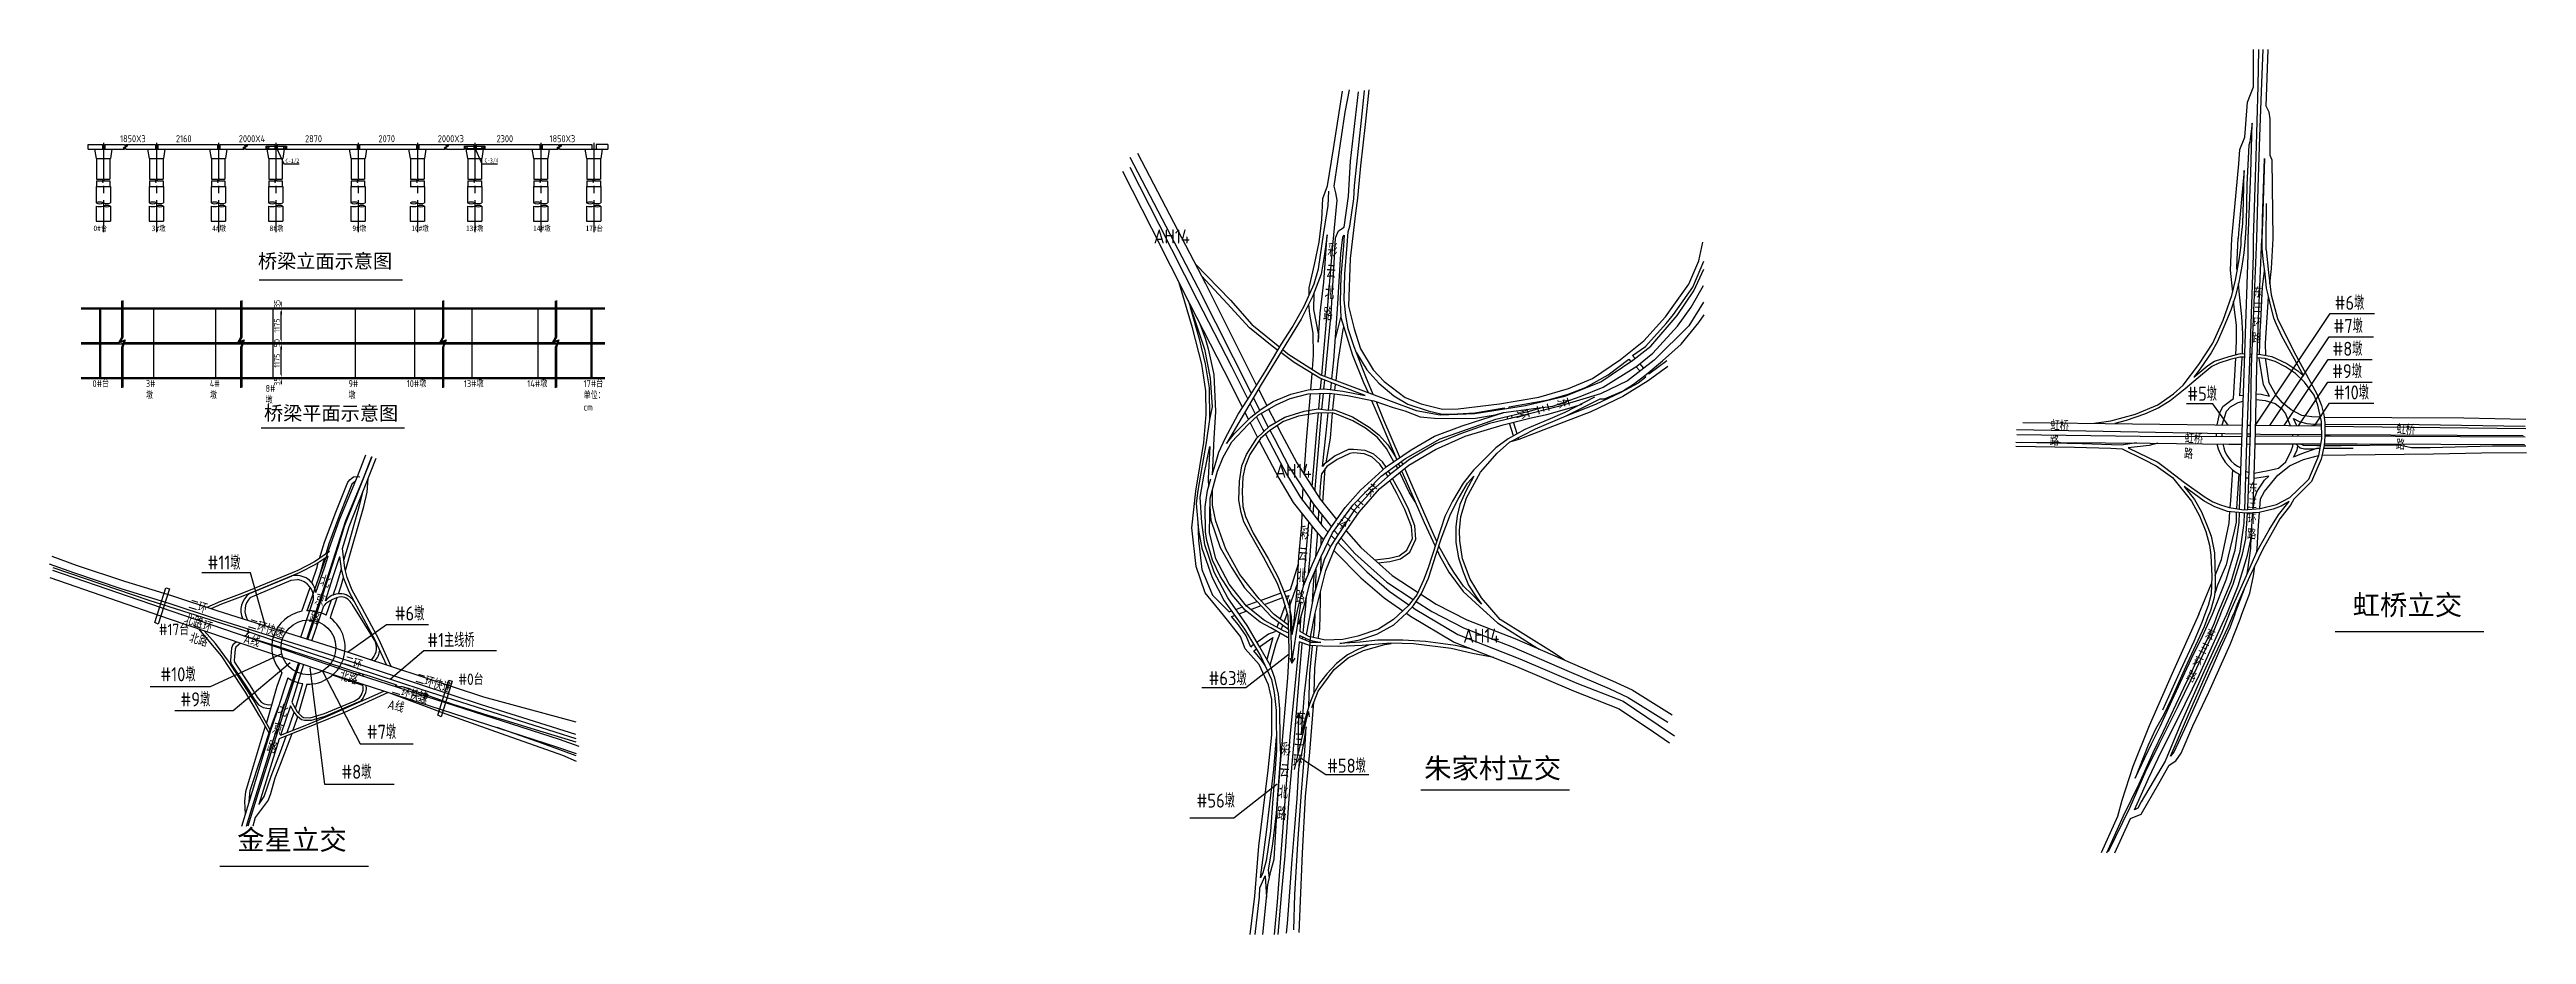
# Model space of a CAD drawing. Extents: x -60459 to 104780, y -18192 to 12827.
# Drawn here: x 18425 to 104780, y -18033 to 12827 of the extents above; entities that cross this region are included whole.
import ezdxf

# ---------------------------------------------------------------- set-up
doc = ezdxf.new("R2010")
doc.units = 0
doc.header["$LTSCALE"] = 1000
doc.header["$MEASUREMENT"] = 0
doc.linetypes.add('CENTER', pattern=[2, 1.25, -0.25, 0.25, -0.25])
doc.linetypes.add('DASH', pattern=[0.35, 0.25, -0.1])
doc.layers.add('ht', color=3, linetype='Continuous')
doc.layers.add('wz', color=1, linetype='Continuous')
doc.styles.add('st', font='')
doc.styles.get("Standard").update_dxf_attribs({"font": 'gbenor.shx', "bigfont": 'gbcbig.shx'})
doc.styles.add('宋体', font='', dxfattribs={"width": 0.8})
doc.styles.get('st').set_extended_font_data('SimSun')
doc.styles.get('宋体').set_extended_font_data('SimSun')
doc.dimstyles.get("Standard").update_dxf_attribs({"dimscale": 100, "dimtxt": 2, "dimasz": 1, "dimexe": 0.5, "dimexo": 2, "dimgap": 0.5, "dimtad": 1, "dimdec": 0, "dimzin": 0, "dimdsep": 46, "dimtxsty": 'Standard', "dimcen": 0.09, "dimadec": 0, "dimazin": 0, "dimtfac": 1, "dimtdec": 0, "dimtix": 1, "dimtmove": 2, "dimatfit": 3, "dimfxl": 1, "dimtolj": 1, "dimtzin": 0, "dimarcsym": 0})

msp = doc.modelspace()

# ---------------------------------------------------------------- texts
at = {"layer": 'ht', "color": 0, "style": '宋体', "width": 0.8}
for s, height, p in [('C-1/2', 147.96, (26648.1, 8874.9)), ('C-3/4', 147.96, (33589.5, 8885.1)), ('0#台', 197.28, (19955.1, 6494.7)), ('3#墩', 197.28, (21989.3, 6494.7)), ('4#墩', 197.28, (24095.2, 6494.7)), ('8#墩', 197.28, (26095.2, 6494.7)), ('9#墩', 197.28, (28983.7, 6494.7)), ('10#墩', 197.28, (31038.7, 6494.7)), ('13#墩', 197.28, (32941.4, 6494.7)), ('14#墩', 197.28, (35286.5, 6494.7)), ('17#台', 197.28, (37112.2, 6494.7))]:
    msp.add_text(s, height=height, dxfattribs=at).set_placement(p)
at = {"layer": 'ht', "color": 0, "attachment_point": 1}
for s, width, insert, char_height in [('\\A1;1850X3', 545.449, (20886.5, 9839.3), 245), ('\\A1;2160', 545.449, (22835, 9839.3), 245), ('\\A1;2000X4', 545.449, (25024.8, 9839.3), 245), ('\\A1;2870', 545.449, (27333.9, 9839.3), 245), ('\\A1;2070', 545.449, (29893.9, 9839.3), 245), ('\\A1;2000X3', 545.449, (31963.3, 9839.3), 245), ('\\A1;2300', 545.449, (34011.5, 9839.3), 245), ('\\A1;1850X3', 545.449, (35859.2, 9839.3), 245), ('AH14', 1964.158, (56922.8, 6554.4), 490), ('\\A1;0#台', 545.449, (19923.2, 1297.6), 245), ('\\A1;3#墩', 545.449, (21783.7, 1297.6), 245), ('\\A1;4#墩', 545.449, (24013.7, 1297.6), 245), ('\\A1;8#墩', 545.449, (25957.1, 1130.5), 245), ('\\A1;9#墩', 545.449, (28848.4, 1297.6), 245), ('\\A1;10#墩', 653.263, (30880, 1297.6), 245), ('\\A1;13#墩', 731.825, (32872.4, 1297.6), 245), ('\\A1;14#墩', 731.825, (35082.4, 1297.6), 245), ('\\A1;17#台\\P单位：cm', 907.755, (37044.7, 1297.6), 245), ('AH14', 1964.158, (61163.4, -1620.3), 490), ('AH14', 1964.158, (67711.9, -7370.8), 490)]:
    msp.add_mtext_dynamic_manual_height_columns(s, width=width, gutter_width=1750, heights=[0], dxfattribs=dict(at, insert=insert, char_height=char_height))
for s, width, insert, char_height, rotation in [('\\A1;彩\\P云\\P北\\P路', 320, (63005.5, 6067.6), 448, 355.945153), ('\\A1;东三环路', 320, (95270.2, 4505.5), 320, 358.302942), ('\\A1;东三环', 320, (71371.7, 724), 448, 285.952821), ('\\A1;虹桥路', 899.554, (88195.7, -125.9), 320, 357.246825), ('\\A1;虹桥路', 899.554, (92873.7, -581), 320, 357.246825), ('\\A1;虹桥路', 899.554, (100261.5, -262.3), 320, 357.246825), ('\\A1;东三环', 320, (64496.9, -2268.6), 448, 320.07417), ('\\A1;东三环路', 320, (95091.2, -2326), 320, 358.302942), ('\\A1;彩\\P云\\P北\\P路', 320, (62030, -3801.3), 448, 355.945153), ('\\A1;北京路', 320, (27940.7, -5481.6), 400, 343.338616), ('\\A1;二环北路', 899.554, (23338.3, -6363.9), 320, 343.338616), ('\\A1;二环北路', 899.554, (23514.2, -7018.1), 320, 343.338616), ('\\A1;二环快速A线', 1369.789, (25408.6, -7041.5), 320, 343.338616), ('\\A1;东三环路', 320, (93665, -7379.2), 320, 336.071466), ('\\A1;二环北路', 899.554, (28742.2, -8331.3), 320, 343.338616), ('\\A1;二环快速A线', 1369.789, (30431.1, -9327.3), 320, 343.338616), ('\\A1;二环快速A线', 1369.789, (31249.5, -8945.9), 320, 343.338616), ('\\A1;北京路', 320, (26463, -9984.5), 400, 343.338616), ('\\A1;东三环', 320, (61895, -10268.3), 448, 355.945153), ('\\A1;彩\\P云\\P北\\P路', 320, (61388.9, -11345.4), 448, 355.945153)]:
    msp.add_mtext_dynamic_manual_height_columns(s, width=width, gutter_width=1750, heights=[0], dxfattribs=dict(at, insert=insert, char_height=char_height, rotation=rotation))
at = {"layer": 'ht', "color": 0, "attachment_point": 1, "style": 'st'}
for s, width, insert, char_height in [('桥梁立面示意图', 6942.173, (25690, 5695.5), 490), ('桥梁平面示意图', 6942.173, (25900.3, 388.2), 490), ('虹桥立交', 4244.264, (98718.5, -6193.3), 700), ('朱家村立交', 4941.899, (66348.9, -11885.2), 700), ('金星立交', 4244.264, (24969, -14378.3), 700)]:
    msp.add_mtext_dynamic_manual_height_columns(s, width=width, gutter_width=1750, heights=[0], dxfattribs=dict(at, insert=insert, char_height=char_height))
at = {"layer": 'wz', "color": 0, "attachment_point": 1}
for s, insert, char_height in [('#7墩', (98054.9, 3433.3), 490), ('#6墩', (98093, 4241.2), 490), ('#8墩', (98016.9, 2634.9), 490), ('#9墩', (98007.4, 1855.5), 490), ('#5墩', (92956, 1066.6), 490), ('#10墩', (98064.5, 1114.2), 490), ('#11墩', (23935.6, -4817.2), 490), ('#6墩', (30460.8, -6593.1), 490), ('#17台', (22233.6, -7198), 400), ('#1主线桥', (31596.4, -7523.4), 490), ('#10墩', (22291.7, -8716.3), 490), ('#0台', (32675.1, -8932.1), 400), ('#63墩', (58834.3, -8851.1), 490), ('#9墩', (22990.9, -9589.6), 490), ('#7墩', (29488.3, -10722.6), 490), ('#8墩', (28601.1, -12115.6), 490), ('#58墩', (62966.3, -11903.5), 490), ('#56墩', (58415.8, -13119), 490)]:
    msp.add_mtext_dynamic_manual_height_columns(s, width=1964.158, gutter_width=1750, heights=[0], dxfattribs=dict(at, insert=insert, char_height=char_height))

# ---------------------------------------------------------------- blocks, each defined once
blk = doc.blocks.new('*D15')
at = {"layer": 'Defpoints', "color": 0, "transparency": 16777216}
for p in [(26210, 1389), (26210, 1354), (26504, 1389)]:
    blk.add_point(p, dxfattribs=at)
at = {"layer": 'ht', "color": 0, "lineweight": -2, "transparency": 16777216}
for p, q in [((26410, 1389), (26554, 1389)), ((26410, 1354), (26554, 1354)), ((26504, 1489), (26504, 1589)), ((26504, 1354), (26504, 1389)), ((26504, 1254), (26504, 1154))]:
    blk.add_line(p, q, dxfattribs=at)
at = {"layer": 'ht', "color": 0, "transparency": 16777216}
for points in [[(26487, 1489), (26520, 1489), (26504, 1389)], [(26487, 1254), (26520, 1254), (26504, 1354)]]:
    blk.add_solid(points, dxfattribs=at)
at = {"layer": 'ht', "color": 0, "transparency": 16777216, "insert": (26354, 1248), "char_height": 200, "attachment_point": 5, "rotation": 90}
blk.add_mtext('\\A1;35', dxfattribs=at)
blk = doc.blocks.new('*D16')
at = {"layer": 'Defpoints', "color": 0, "transparency": 16777216}
for p in [(26210, 2564), (26504, 2564), (26210, 1389)]:
    blk.add_point(p, dxfattribs=at)
at = {"layer": 'ht', "color": 0, "lineweight": -2, "transparency": 16777216}
for p, q in [((26410, 2564), (26554, 2564)), ((26504, 1489), (26504, 2464)), ((26410, 1389), (26554, 1389))]:
    blk.add_line(p, q, dxfattribs=at)
at = {"layer": 'ht', "color": 0, "transparency": 16777216}
for points in [[(26487, 2464), (26520, 2464), (26504, 2564)], [(26487, 1489), (26520, 1489), (26504, 1389)]]:
    blk.add_solid(points, dxfattribs=at)
at = {"layer": 'ht', "color": 0, "transparency": 16777216, "insert": (26354, 1977), "char_height": 200, "attachment_point": 5, "rotation": 90}
blk.add_mtext('\\A1;1175', dxfattribs=at)
blk = doc.blocks.new('*D17')
at = {"layer": 'Defpoints', "color": 0, "transparency": 16777216}
for p in [(26210, 2614), (26504, 2614), (26210, 2564)]:
    blk.add_point(p, dxfattribs=at)
at = {"layer": 'ht', "color": 0, "lineweight": -2, "transparency": 16777216}
for p, q in [((26410, 2614), (26554, 2614)), ((26504, 2714), (26504, 2814)), ((26504, 2564), (26504, 2614)), ((26410, 2564), (26554, 2564)), ((26504, 2464), (26504, 2364))]:
    blk.add_line(p, q, dxfattribs=at)
at = {"layer": 'ht', "color": 0, "transparency": 16777216}
for points in [[(26487, 2714), (26520, 2714), (26504, 2614)], [(26487, 2464), (26520, 2464), (26504, 2564)]]:
    blk.add_solid(points, dxfattribs=at)
at = {"layer": 'ht', "color": 0, "transparency": 16777216, "insert": (26354, 2589), "char_height": 200, "attachment_point": 5, "rotation": 90}
blk.add_mtext('\\A1;50', dxfattribs=at)
blk = doc.blocks.new('*D18')
at = {"layer": 'Defpoints', "color": 0, "transparency": 16777216}
for p in [(26210, 3789), (26504, 3789), (26210, 2614)]:
    blk.add_point(p, dxfattribs=at)
at = {"layer": 'ht', "color": 0, "lineweight": -2, "transparency": 16777216}
for p, q in [((26410, 3789), (26554, 3789)), ((26504, 2714), (26504, 3689)), ((26410, 2614), (26554, 2614))]:
    blk.add_line(p, q, dxfattribs=at)
at = {"layer": 'ht', "color": 0, "transparency": 16777216}
for points in [[(26487, 3689), (26520, 3689), (26504, 3789)], [(26487, 2714), (26520, 2714), (26504, 2614)]]:
    blk.add_solid(points, dxfattribs=at)
at = {"layer": 'ht', "color": 0, "transparency": 16777216, "insert": (26354, 3202), "char_height": 200, "attachment_point": 5, "rotation": 90}
blk.add_mtext('\\A1;1175', dxfattribs=at)
blk = doc.blocks.new('*D19')
at = {"layer": 'Defpoints', "color": 0, "transparency": 16777216}
for p in [(26210, 3824), (26210, 3789), (26504, 3824)]:
    blk.add_point(p, dxfattribs=at)
at = {"layer": 'ht', "color": 0, "lineweight": -2, "transparency": 16777216}
for p, q in [((26410, 3824), (26554, 3824)), ((26410, 3789), (26554, 3789)), ((26504, 3924), (26504, 4024)), ((26504, 3789), (26504, 3824)), ((26504, 3689), (26504, 3589))]:
    blk.add_line(p, q, dxfattribs=at)
at = {"layer": 'ht', "color": 0, "transparency": 16777216}
for points in [[(26487, 3924), (26520, 3924), (26504, 3824)], [(26487, 3689), (26520, 3689), (26504, 3789)]]:
    blk.add_solid(points, dxfattribs=at)
at = {"layer": 'ht', "color": 0, "transparency": 16777216, "insert": (26354, 3961), "char_height": 200, "attachment_point": 5, "rotation": 90}
blk.add_mtext('\\A1;35', dxfattribs=at)

# ---------------------------------------------------------------- dimensions: what is measured, and where the dimension line sits
at = {"layer": 'ht', "color": 0}
for base, p1, p2, picture, middle in [((26503.6, 3824.5), (26210, 3789.5), (26210, 3824.5), '*D19', (26353.6, 3960.8)), ((26503.6, 1389.5), (26210, 1354.5), (26210, 1389.5), '*D15', (26353.6, 1248))]:
    dim = msp.add_linear_dim(base=base, p1=p1, p2=p2, angle=90, dimstyle='Standard', dxfattribs=at)
    dim.commit()
    dim.dimension.update_dxf_attribs({"geometry": picture, "text_midpoint": middle, "dimtype": 160})
for base, p1, p2, picture, middle in [((26503.6, 3789.5), (26210, 2614.5), (26210, 3789.5), '*D18', (26353.6, 3202)), ((26503.6, 2614.5), (26210, 2564.5), (26210, 2614.5), '*D17', (26353.6, 2589.5)), ((26503.6, 2564.5), (26210, 1389.5), (26210, 2564.5), '*D16', (26353.6, 1977))]:
    dim = msp.add_linear_dim(base=base, p1=p1, p2=p2, angle=90, dimstyle='Standard', dxfattribs=at)
    dim.commit()
    dim.dimension.update_dxf_attribs({"geometry": picture, "text_midpoint": middle})

# ---------------------------------------------------------------- linework, layer by layer
at = {"layer": 'ht', "color": 0}
for p, q in [((19776.4, 9511.7), (20268.5, 9511.7)), ((19776.4, 9352.1), (19776.4, 9511.7)), ((20268.5, 9511.7), (20268.5, 9352.1)), ((20349.6, 9511.7), (20349.6, 9352.1)), ((20349.6, 9511.7), (21042.6, 9511.7)), ((21082.6, 9511.7), (21755.7, 9511.7)), ((21755.7, 9511.7), (22118.5, 9511.7)), ((22118.5, 9511.7), (22118.5, 9352.1)), ((22199.6, 9511.7), (22199.6, 9352.1)), ((22199.6, 9511.7), (23915.7, 9511.7)), ((23915.7, 9511.7), (24278.5, 9511.7)), ((24278.5, 9511.7), (24278.5, 9352.1)), ((24359.6, 9511.7), (24359.6, 9352.1)), ((24359.6, 9511.7), (25215.6, 9511.7)), ((25255.7, 9511.7), (25915.7, 9511.7)), ((25915.7, 9511.7), (26278.5, 9511.7)), ((26278.5, 9511.7), (26278.5, 9352.1)), ((26359.6, 9511.7), (26359.6, 9352.1)), ((26359.6, 9511.7), (28785.7, 9511.7)), ((28785.7, 9511.7), (29148.5, 9511.7)), ((29148.5, 9511.7), (29148.5, 9352.1)), ((29229.6, 9511.7), (29229.6, 9352.1)), ((29229.6, 9511.7), (30855.7, 9511.7)), ((30855.7, 9511.7), (31218.5, 9511.7)), ((31218.5, 9511.7), (31218.5, 9352.1)), ((31299.6, 9511.7), (31299.6, 9352.1)), ((31299.6, 9511.7), (32227.9, 9511.7)), ((32268, 9511.7), (32855.7, 9511.7)), ((32855.7, 9511.7), (33218.5, 9511.7)), ((33218.5, 9511.7), (33218.5, 9352.1)), ((33299.6, 9511.7), (33299.6, 9352.1)), ((33299.6, 9511.7), (34676.5, 9511.7)), ((34676.5, 9511.7), (35518.5, 9511.7)), ((35518.5, 9511.7), (35518.5, 9352.1)), ((35599.6, 9511.7), (35599.6, 9352.1)), ((35599.6, 9511.7), (36163.3, 9511.7)), ((36203.3, 9511.7), (37087.1, 9511.7)), ((36277.9, 9511.7), (37252.4, 9511.7)), ((37252.4, 9511.7), (37326.9, 9511.7)), ((37326.9, 9511.7), (37326.9, 9352.1)), ((37478.1, 9511.7), (37478.1, 9352.1)), ((37887.5, 9511.7), (37887.5, 9352.1)), ((19776.4, 9352.1), (21042.6, 9352.1)), ((19988.2, 9352.1), (20046.9, 9030.8)), ((20046.9, 9030.8), (20545.4, 9030.8)), ((20060.1, 9030.8), (20060.1, 8301.7)), ((20531.4, 9030.8), (20531.4, 8301.7)), ((20596.3, 9352.1), (20545.4, 9030.8)), ((21082.6, 9352.1), (21838.2, 9352.1)), ((21838.2, 9352.1), (23998.2, 9352.1)), ((21838.2, 9352.1), (21896.9, 9030.8)), ((21896.9, 9030.8), (22395.4, 9030.8)), ((21910.1, 9030.8), (21910.1, 8301.7)), ((22381.4, 9030.8), (22381.4, 8301.7)), ((22446.3, 9352.1), (22395.4, 9030.8)), ((23998.2, 9352.1), (25215.6, 9352.1)), ((23998.2, 9352.1), (24056.9, 9030.8)), ((24056.9, 9030.8), (24555.4, 9030.8)), ((24070.1, 9030.8), (24070.1, 8301.7)), ((24541.4, 9030.8), (24541.4, 8301.7)), ((24606.3, 9352.1), (24555.4, 9030.8)), ((25255.7, 9352.1), (25977.9, 9352.1)), ((25998.2, 9352.1), (28868.2, 9352.1)), ((25998.2, 9352.1), (26056.9, 9030.8)), ((26056.9, 9030.8), (26555.4, 9030.8)), ((26070.1, 9030.8), (26070.1, 8301.7)), ((26541.4, 9030.8), (26541.4, 8301.7)), ((26606.3, 9352.1), (26555.4, 9030.8)), ((28868.2, 9352.1), (30938.2, 9352.1)), ((28868.2, 9352.1), (28926.9, 9030.8)), ((28926.9, 9030.8), (29425.4, 9030.8)), ((28940.1, 9030.8), (28940.1, 8301.7)), ((29411.4, 9030.8), (29411.4, 8301.7)), ((29476.3, 9352.1), (29425.4, 9030.8)), ((30938.2, 9352.1), (32227.9, 9352.1)), ((30938.2, 9352.1), (30996.9, 9030.8)), ((30996.9, 9030.8), (31495.4, 9030.8)), ((31010.1, 9030.8), (31010.1, 8301.7)), ((31481.4, 9030.8), (31481.4, 8301.7)), ((31546.3, 9352.1), (31495.4, 9030.8)), ((32268, 9352.1), (32892.1, 9352.1)), ((32938.2, 9352.1), (35238.2, 9352.1)), ((32938.2, 9352.1), (32996.9, 9030.8)), ((32996.9, 9030.8), (33495.4, 9030.8)), ((33010.1, 9030.8), (33010.1, 8301.7)), ((33481.4, 9030.8), (33481.4, 8301.7)), ((33546.3, 9352.1), (33495.4, 9030.8)), ((35238.2, 9352.1), (36163.3, 9352.1)), ((35238.2, 9352.1), (35296.9, 9030.8)), ((35296.9, 9030.8), (35795.4, 9030.8)), ((35310.1, 9030.8), (35310.1, 8301.7)), ((35781.4, 9030.8), (35781.4, 8301.7)), ((35846.3, 9352.1), (35795.4, 9030.8)), ((35916.5, 9352.1), (36163.3, 9352.1)), ((36203.3, 9352.1), (37106.1, 9352.1)), ((36203.3, 9352.1), (37696.3, 9352.1)), ((37088.2, 9352.1), (37146.9, 9030.8)), ((37146.9, 9030.8), (37645.4, 9030.8)), ((37160.1, 9030.8), (37160.1, 8301.7)), ((37631.4, 9030.8), (37631.4, 8301.7)), ((37696.3, 9352.1), (37645.4, 9030.8)), ((20046.9, 8051.1), (20545.4, 8051.1)), ((20046.9, 8051.1), (20046.9, 7476.5)), ((20060.1, 8301.7), (20255.3, 8301.7)), ((20060.1, 8245), (20060.1, 8051.1)), ((20060.1, 8245), (20263.6, 8245)), ((20255.3, 8301.7), (20271.5, 8250.3)), ((20263.6, 8245), (20279.9, 8193.5)), ((20271.5, 8250.3), (20312.2, 8334.2)), ((20279.9, 8193.5), (20320.5, 8277.5)), ((20312.2, 8334.2), (20325.7, 8301.7)), ((20320.5, 8277.5), (20334.1, 8245)), ((20325.7, 8301.7), (20531.4, 8301.7)), ((20334.1, 8245), (20531.4, 8245)), ((20531.4, 8245), (20531.4, 8051.1)), ((20545.4, 8051.1), (20545.4, 7476.5)), ((21896.9, 8051.1), (22395.4, 8051.1)), ((21896.9, 8051.1), (21896.9, 7476.5)), ((21910.1, 8301.7), (22105.3, 8301.7)), ((21910.1, 8245), (21910.1, 8051.1)), ((21910.1, 8245), (22113.6, 8245)), ((22105.3, 8301.7), (22121.5, 8250.3)), ((22113.6, 8245), (22129.9, 8193.5)), ((22121.5, 8250.3), (22162.2, 8334.2)), ((22129.9, 8193.5), (22170.5, 8277.5)), ((22162.2, 8334.2), (22175.7, 8301.7)), ((22170.5, 8277.5), (22184.1, 8245)), ((22175.7, 8301.7), (22381.4, 8301.7)), ((22184.1, 8245), (22381.4, 8245)), ((22381.4, 8245), (22381.4, 8051.1)), ((22395.4, 8051.1), (22395.4, 7476.5)), ((24056.9, 8051.1), (24555.4, 8051.1)), ((24056.9, 8051.1), (24056.9, 7476.5)), ((24070.1, 8301.7), (24265.3, 8301.7)), ((24070.1, 8245), (24070.1, 8051.1)), ((24070.1, 8245), (24273.6, 8245)), ((24265.3, 8301.7), (24281.5, 8250.3)), ((24273.6, 8245), (24289.9, 8193.5)), ((24281.5, 8250.3), (24322.2, 8334.2)), ((24289.9, 8193.5), (24330.5, 8277.5)), ((24322.2, 8334.2), (24335.7, 8301.7)), ((24330.5, 8277.5), (24344.1, 8245)), ((24335.7, 8301.7), (24541.4, 8301.7)), ((24344.1, 8245), (24541.4, 8245)), ((24541.4, 8245), (24541.4, 8051.1)), ((24555.4, 8051.1), (24555.4, 7476.5)), ((26056.9, 8051.1), (26555.4, 8051.1)), ((26056.9, 8051.1), (26056.9, 7476.5)), ((26070.1, 8301.7), (26265.3, 8301.7)), ((26070.1, 8245), (26070.1, 8051.1)), ((26070.1, 8245), (26273.6, 8245)), ((26265.3, 8301.7), (26281.5, 8250.3)), ((26273.6, 8245), (26289.9, 8193.5)), ((26281.5, 8250.3), (26322.2, 8334.2)), ((26289.9, 8193.5), (26330.5, 8277.5)), ((26322.2, 8334.2), (26335.7, 8301.7)), ((26330.5, 8277.5), (26344.1, 8245)), ((26335.7, 8301.7), (26541.4, 8301.7)), ((26344.1, 8245), (26541.4, 8245)), ((26541.4, 8245), (26541.4, 8051.1)), ((26555.4, 8051.1), (26555.4, 7476.5)), ((28926.9, 8051.1), (29425.4, 8051.1)), ((28926.9, 8051.1), (28926.9, 7476.5)), ((28940.1, 8301.7), (29135.3, 8301.7)), ((28940.1, 8245), (28940.1, 8051.1)), ((28940.1, 8245), (29143.6, 8245)), ((29135.3, 8301.7), (29151.5, 8250.3)), ((29143.6, 8245), (29159.9, 8193.5)), ((29151.5, 8250.3), (29192.2, 8334.2)), ((29159.9, 8193.5), (29200.5, 8277.5)), ((29192.2, 8334.2), (29205.7, 8301.7)), ((29200.5, 8277.5), (29214.1, 8245)), ((29205.7, 8301.7), (29411.4, 8301.7)), ((29214.1, 8245), (29411.4, 8245)), ((29411.4, 8245), (29411.4, 8051.1)), ((29425.4, 8051.1), (29425.4, 7476.5)), ((30996.9, 8051.1), (31495.4, 8051.1)), ((31010.1, 8301.7), (31205.3, 8301.7)), ((31010.1, 8245), (31010.1, 8051.1)), ((31010.1, 8245), (31213.6, 8245)), ((31205.3, 8301.7), (31221.5, 8250.3)), ((31213.6, 8245), (31229.9, 8193.5)), ((31221.5, 8250.3), (31262.2, 8334.2)), ((31229.9, 8193.5), (31270.5, 8277.5)), ((31262.2, 8334.2), (31275.7, 8301.7)), ((31270.5, 8277.5), (31284.1, 8245)), ((31275.7, 8301.7), (31481.4, 8301.7)), ((31284.1, 8245), (31481.4, 8245)), ((31481.4, 8245), (31481.4, 8051.1)), ((31495.4, 8051.1), (31495.4, 7476.5)), ((32996.9, 8051.1), (33495.4, 8051.1)), ((32996.9, 8051.1), (32996.9, 7476.5)), ((33010.1, 8301.7), (33205.3, 8301.7)), ((33010.1, 8245), (33010.1, 8051.1)), ((33010.1, 8245), (33213.6, 8245)), ((33205.3, 8301.7), (33221.5, 8250.3)), ((33213.6, 8245), (33229.9, 8193.5)), ((33221.5, 8250.3), (33262.2, 8334.2)), ((33229.9, 8193.5), (33270.5, 8277.5)), ((33262.2, 8334.2), (33275.7, 8301.7)), ((33270.5, 8277.5), (33284.1, 8245)), ((33275.7, 8301.7), (33481.4, 8301.7)), ((33284.1, 8245), (33481.4, 8245)), ((33481.4, 8245), (33481.4, 8051.1)), ((33495.4, 8051.1), (33495.4, 7476.5)), ((35296.9, 8051.1), (35795.4, 8051.1)), ((35296.9, 8051.1), (35296.9, 7476.5)), ((35310.1, 8301.7), (35505.3, 8301.7)), ((35310.1, 8245), (35310.1, 8051.1)), ((35310.1, 8245), (35513.6, 8245)), ((35505.3, 8301.7), (35521.5, 8250.3)), ((35513.6, 8245), (35529.9, 8193.5)), ((35521.5, 8250.3), (35562.2, 8334.2)), ((35529.9, 8193.5), (35570.5, 8277.5)), ((35562.2, 8334.2), (35575.7, 8301.7)), ((35570.5, 8277.5), (35584.1, 8245)), ((35575.7, 8301.7), (35781.4, 8301.7)), ((35584.1, 8245), (35781.4, 8245)), ((35781.4, 8245), (35781.4, 8051.1)), ((35795.4, 8051.1), (35795.4, 7476.5)), ((37146.9, 8051.1), (37645.4, 8051.1)), ((37146.9, 8051.1), (37146.9, 7476.5)), ((37160.1, 8301.7), (37355.3, 8301.7)), ((37160.1, 8245), (37160.1, 8051.1)), ((37160.1, 8245), (37363.6, 8245)), ((37355.3, 8301.7), (37371.5, 8250.3)), ((37363.6, 8245), (37379.9, 8193.5)), ((37371.5, 8250.3), (37412.2, 8334.2)), ((37379.9, 8193.5), (37420.5, 8277.5)), ((37412.2, 8334.2), (37425.7, 8301.7)), ((37420.5, 8277.5), (37434.1, 8245)), ((37425.7, 8301.7), (37631.4, 8301.7)), ((37434.1, 8245), (37631.4, 8245)), ((37631.4, 8245), (37631.4, 8051.1)), ((37645.4, 8051.1), (37645.4, 7476.5)), ((20046.9, 7367.2), (20046.9, 6838.5)), ((20545.4, 7367.2), (20545.4, 6838.5)), ((21896.9, 7367.2), (21896.9, 6838.5)), ((22395.4, 7367.2), (22395.4, 6838.5)), ((24056.9, 7367.2), (24056.9, 6838.5)), ((24555.4, 7367.2), (24555.4, 6838.5)), ((26056.9, 7367.2), (26056.9, 6838.5)), ((26555.4, 7367.2), (26555.4, 6838.5)), ((28926.9, 7367.2), (28926.9, 6838.5)), ((29425.4, 7367.2), (29425.4, 6838.5)), ((30996.9, 7367.2), (30996.9, 6838.5)), ((31495.4, 7367.2), (31495.4, 6838.5)), ((32996.9, 7367.2), (32996.9, 6838.5)), ((33495.4, 7367.2), (33495.4, 6838.5)), ((35296.9, 7367.2), (35296.9, 6838.5)), ((35795.4, 7367.2), (35795.4, 6838.5)), ((37146.9, 7367.2), (37146.9, 6838.5)), ((37645.4, 7367.2), (37645.4, 6838.5)), ((20046.9, 6838.5), (20545.4, 6838.5)), ((21896.9, 6838.5), (22395.4, 6838.5)), ((24056.9, 6838.5), (24555.4, 6838.5)), ((26056.9, 6838.5), (26555.4, 6838.5)), ((28926.9, 6838.5), (29425.4, 6838.5)), ((30996.9, 6838.5), (31495.4, 6838.5)), ((32996.9, 6838.5), (33495.4, 6838.5)), ((35296.9, 6838.5), (35795.4, 6838.5)), ((37146.9, 6838.5), (37645.4, 6838.5))]:
    msp.add_line(p, q, dxfattribs=at)
at = {"layer": 'ht', "color": 0, "linetype": 'CENTER'}
for p, q in [((20305.2, 9567.7), (20305.2, 6455.2)), ((22155.2, 9567.7), (22155.2, 6455.2)), ((24315.2, 9567.7), (24315.2, 6455.2)), ((26315.2, 9567.7), (26315.2, 6455.2)), ((29185.2, 9567.7), (29185.2, 6455.2)), ((31255.2, 9567.7), (31255.2, 6455.2)), ((33255.2, 9567.7), (33255.2, 6455.2)), ((35555.2, 9567.7), (35555.2, 6455.2)), ((37405.2, 9567.7), (37405.2, 6455.2))]:
    msp.add_line(p, q, dxfattribs=at)
at = {"layer": 'ht', "color": 0, "lineweight": -3}
for p, q in [((26338.6, 9393.9), (26588, 8836.2)), ((26588, 8836.2), (27123.5, 8836.2)), ((33252.8, 9400.7), (33502.2, 8843)), ((33502.2, 8843), (34037.8, 8843))]:
    msp.add_line(p, q, dxfattribs=at)
at = {"layer": 'ht', "color": 0}
for points in [[(94505.4, 6238.4), (94611.1, 7343.3), (94754.8, 8845.4), (94791.2, 9339), (94960.4, 9766.8), (95050.2, 10994.3), (95261.7, 11522.5), (95261.7, 12824.9)], [(95263.7, 6245.3), (95360.8, 9085.3), (95425.3, 11548.9), (95444.3, 12824.9)], [(95374.8, 6229.1), (95428.7, 8013.9), (95488, 9791.9), (95551.9, 11667.8), (95597.1, 12824.9)], [(95946.9, 6238.4), (95916.1, 8968.8), (95845.7, 9133.1), (95847.9, 10410.9), (95809.9, 10640.8), (95706, 10846.6), (95777.2, 12826.5)], [(62338.3, 4269.9), (62335.4, 4517.1), (62529.1, 5325.8), (62685.1, 6108.4), (62779.2, 6887.5), (62817.5, 7631.2), (62983.7, 8068.9), (63185.2, 9360.3), (63500.5, 11370.3)], [(62778.6, 1476.3), (62963.3, 3624.3), (63162.9, 6003.1), (63314.9, 7569.7), (63269, 7832.1), (63215.4, 8058.2), (63594.6, 10642.6), (63747.1, 11415.7)], [(62896.9, 1431.3), (63106.2, 3612.6), (63208.1, 5377), (63258.9, 6265.1), (63368.9, 6501.9), (63555.2, 6628.8), (63707.9, 7707.2), (63784.1, 8933.7), (64063.7, 11348.4)], [(64576.3, 794), (64312.1, 1409.8), (63914.8, 2461), (63703.9, 3083.2), (63613.5, 3546.9), (63558.2, 4098.9), (63588.3, 5009.6), (63663.7, 6003.2), (63704, 6467.6), (63759.3, 6663.3), (63899.9, 7616.8), (63920, 8070.7), (64040.5, 9149.6), (64211.4, 10808.2), (64269.8, 11402.2)], [(64418.2, 11422.3), (64287.8, 10208.1), (64133.6, 8772.6), (64044.6, 7894.4), (64028.7, 7644), (63958.8, 7115.7), (63774.7, 5541.8), (63710, 3876.8), (63909, 3081.8), (64131.3, 2385.2), (64576.8, 1662.2), (64955.5, 1247.9), (65688.7, 695.5), (66248.5, 471.9), (66993.7, 285.7), (67540.6, 291.7), (68977, 465.8), (70353.3, 700), (71383.6, 1001.7), (72219, 1356), (73198.6, 2016.5), (74011.6, 2673), (74768.9, 3501.7), (75575.4, 4645.1), (75924, 5461.7), (76062.2, 6110.2)], [(21042.6, 9511.7), (21042.6, 9486.9)], [(21082.6, 9511.7), (21082.6, 9495.4)], [(25215.6, 9511.7), (25215.6, 9486.9)], [(25255.7, 9511.7), (25255.7, 9495.4)], [(32227.9, 9511.7), (32227.9, 9486.9)], [(32268, 9511.7), (32268, 9495.4)], [(36163.3, 9511.7), (36163.3, 9486.9)], [(36203.3, 9511.7), (36203.3, 9495.4)], [(37887.5, 9511.7), (37478.1, 9511.7)], [(95081.1, 6238.4), (95166.9, 8511.2), (95214.2, 10260.7), (95139.8, 9605.1), (95101, 9495.3), (95034.4, 8116.9), (95002.2, 6793), (94974.9, 6245.2)], [(21042.6, 9486.9), (21109.1, 9454.1), (20994.1, 9381.4), (21042.6, 9372.1)], [(21082.6, 9495.4), (21149.1, 9462.5), (21034.1, 9389.8), (21082.6, 9380.5)], [(21042.6, 9372.1), (21042.6, 9352.1)], [(21082.6, 9380.5), (21082.6, 9352.1)], [(25215.6, 9486.9), (25282.1, 9454.1), (25167.1, 9381.4), (25215.6, 9372.1)], [(25255.7, 9495.4), (25322.2, 9462.5), (25207.2, 9389.8), (25255.7, 9380.5)], [(25215.6, 9372.1), (25215.6, 9352.1)], [(25255.7, 9380.5), (25255.7, 9352.1)], [(32227.9, 9486.9), (32294.5, 9454.1), (32179.4, 9381.4), (32227.9, 9372.1)], [(32268, 9495.4), (32334.5, 9462.5), (32219.5, 9389.8), (32268, 9380.5)], [(32227.9, 9372.1), (32227.9, 9352.1)], [(32268, 9380.5), (32268, 9352.1)], [(36163.3, 9486.9), (36229.8, 9454.1), (36114.7, 9381.4), (36163.3, 9372.1)], [(36203.3, 9495.4), (36269.8, 9462.5), (36154.8, 9389.8), (36203.3, 9380.5)], [(36163.3, 9372.1), (36163.3, 9352.1)], [(36203.3, 9380.5), (36203.3, 9352.1)], [(37696.3, 9352.1), (37887.5, 9352.1)], [(56087.6, 9070.5), (58464.9, 4530.8), (60302.5, 861.6), (60322.3, 822.9)], [(56091.9, 8720.5), (57104.3, 6731.4), (58433.2, 4103.6), (59635.4, 1768.8), (60202, 632.3)], [(56350.6, 9208.2), (58729.2, 4666.1), (60507.2, 1115.9)], [(95570.6, 6238.4), (95573.1, 6925.1), (95642.9, 9021.1), (95574.2, 6810), (95554.2, 6221.7)], [(55827.3, 8585.8), (56839.5, 6597.1), (58168.8, 3968.7), (59370.6, 1634.6), (60014.8, 342.2)], [(58531.9, 3263.3), (58726.2, 2730.5), (58822.8, 2383.8), (59016, 1493), (59073.8, 206.5), (59017.5, -736.7), (58961.3, -2001.7), (59100.3, -1536.1), (59186.3, -1209), (59410.5, -736), (59867.9, 115), (60186.3, 607.4), (60835.4, 1635.8), (61369, 2535.2), (61748.6, 3137.4), (62163.8, 3882.5), (62512.7, 4657.3), (62669, 5179.3), (62856.8, 6443.6), (63000, 7383.3), (63031.2, 7887.4)], [(94831, 6245.2), (94891.1, 6757.1), (94917.3, 7531.1), (94933.4, 8604.2), (94847.9, 7609.3), (94743.3, 6424.3), (94726.9, 6238.4)], [(95704.9, 6246.4), (95715.2, 7453.5)], [(62973.3, 6360.7), (62864.5, 5620.3), (62761.5, 4988.5), (62471.3, 4237), (62067.5, 3422.7), (61183.5, 1987.3), (60672.9, 1139.9), (59462.1, -912.1), (59740.5, -559.8), (60311.3, 5.9), (60668.6, 279.4), (61090.9, 552.9), (61704.5, 809.6), (62307.8, 958), (62878.5, 995.1), (63514.3, 916.2), (64298.5, 763.2), (63398.3, 1097.1), (62706.8, 1366), (61820, 1915.4), (61351.6, 2260.2)], [(62497.9, 4305.9), (62492.1, 3760.7), (62665.5, 2868.4), (62659.7, 2625), (62729.3, 3633.1), (62851.1, 4710.8), (62973.4, 6362.1)], [(63129.7, 1342.7), (63197.2, 1991.4), (63331.3, 3769.3), (63443.9, 5702.2), (63513.6, 6281.2), (63561.9, 6350.9), (63540.4, 5986.4), (63449.2, 4914.2), (63417, 4044.5), (63449.2, 3476.2), (63846.2, 2171.2), (64237.9, 1217), (64392, 862.9)], [(89710.4, -207.4), (90291.6, -118.8), (91154.9, 110.1), (91925.6, 440.1), (92471.8, 818.5), (92810.9, 1126.6), (93363.2, 1846), (93847.7, 2589.7), (94204.9, 3392.5), (94513.2, 4250.6), (94641.1, 4784), (94764.9, 5490.4), (94831, 6009.7), (94831, 6245.2)], [(94974.9, 6245.2), (94927.3, 5741.5), (94854.6, 5274.4), (94747.8, 4716.5), (94633, 4241.1), (94473, 3733.2), (94235.1, 3157.1), (94011.5, 2645.9), (93782, 2248.8), (93431.6, 1727.6), (93185.3, 1397.6), (93675.1, 1803.1), (93899.1, 1959.7), (94414.1, 2121.9), (94806, 2222.6), (94959.2, 2216.1)], [(94540.4, 4363.8), (94463.7, 5130.4), (94505.4, 6232.8)], [(94697, 5102.8), (94685.4, 5232.7), (94729.2, 6251.8)], [(94774.6, -3201.4), (94852.9, -859.9), (94971.7, 2578.8), (95079.9, 5662.2), (95079.9, 6245.3)], [(94957.8, -3225.3), (95036.6, -866.1), (95155.4, 2572.4), (95263.7, 5658.9), (95263.7, 6245.3)], [(95065.8, -3216.2), (95069.1, -3171.3), (95153.2, -515.4), (95195.3, 1761.1), (95259.7, 3438), (95374.8, 6229.1)], [(95247, -3200.9), (95248.5, -3180.7), (95332.8, -519.9), (95374.8, 1756), (95439.2, 3430.9), (95554.2, 6221.7)], [(95391.8, 2197.7), (95521, 2192.2), (95901.7, 2119.5), (96425.1, 1881.8), (96805.8, 1618.9), (97024.1, 1431.5), (96570.7, 2259.3), (96257.2, 2835.4), (96068.8, 3234.6), (95974.1, 3453.7), (95831.9, 4033.4), (95779.3, 4266.5), (95722.3, 4502.4), (95666.1, 4998.8), (95612.8, 5425.1), (95570.6, 5878.7), (95570.6, 6245.2)], [(95702.9, 5836.9), (95708.4, 5914.6), (95704.9, 6246.4)], [(95835.4, 4655), (95887.1, 5189.4), (95919.7, 5607.9), (95946.9, 6238.4)], [(58370.2, 5351.7), (59595.8, 4082), (60345, 3242.7), (61318.7, 2450.4)], [(73707.2, 2054.6), (73615.9, 2158), (74063.6, 2464.8), (74785.5, 3277.7), (75046, 3580.9), (75714.4, 4534.9), (76101, 5445.6)], [(95702.9, 5836.9), (95789.2, 5047.2), (95880.9, 4269), (96104.2, 3442.5), (96675.3, 2295.8), (97470.3, 815.8), (97634.7, 416.1), (97714.3, 92.4), (97748.4, -180.3), (97754.1, -657.4), (97730.8, -977.7), (97628.5, -1460.5), (97287.4, -2232.9), (96763, -2758), (96666.3, -2854.5), (96552.6, -3059), (96183.1, -3536.1), (95586.1, -4601), (95127.2, -5565.3), (94699.3, -6521.1), (94565.5, -6873.1)], [(25728.6, 4797.5), (30734, 4797.5)], [(60285.4, -18033.3), (60441.2, -16694.7), (60588.1, -14959.4), (60914.2, -12308), (61035.9, -11070), (61035.9, -9836.7), (60922.3, -9322.2), (60596, -8614.7), (60111.3, -8077.5), (59952.3, -7638.7), (59353.6, -6901.9), (58717.5, -6122.6), (58399.2, -5196.6), (58247.7, -3857.4), (58384.2, -2576), (58672.3, -877.8), (58748, 98.2), (58740.6, 927), (58604.3, 1857.6), (58271.1, 3121.1), (57805.6, 4686.8)], [(61250.1, 2334.8), (61045.1, 2485.7), (60266.2, 3116.8), (59487.4, 3965.3), (58585.9, 4937.4)], [(61418.7, 2369.1), (61602.5, 2219.5), (62752.8, 1486.1), (64328.6, 886.6), (66069.1, 236.4), (66910.8, 91.6), (68114, 136.9), (69884.8, 409.1), (71249.8, 742.6), (72513.6, 1241.6), (73628.6, 1993.1), (74256.8, 2484.6), (75173.2, 3552.4), (75748.4, 4406.8), (76104.1, 5162.9)], [(69117.8, 166.3), (70169.5, 308.7), (70831.4, 392), (71792.4, 730), (72593.2, 1050.4), (73760.1, 1785.2), (74320.8, 2243.2), (75183.7, 3178.9), (75660.5, 3842.7), (76091.9, 4597.1)], [(94876.2, 2219.6), (94896.9, 2910.2), (94851.6, 3519.1), (94771, 4273.9), (94735.9, 4667.3)], [(95469.2, 2194.4), (95493.2, 3008.5), (95513.9, 3350.4), (95576.8, 4551.8), (95649.8, 5093.6), (95651.4, 5116.6)], [(19533.6, 3824.5), (37782.3, 3824.5)], [(19533.6, 3789.5), (37782.3, 3789.5)], [(20170, 3824.5), (20170, 1354.5)], [(20200, 3824.5), (20200, 1354.5)], [(20937.4, 4068), (20937.4, 2789)], [(20977.4, 4076.4), (20977.4, 2797.4)], [(22050, 3824.5), (22050, 1354.5)], [(24210, 3824.5), (24210, 1354.5)], [(25088.4, 4068), (25088.4, 2789)], [(25128.4, 4076.4), (25128.4, 2797.4)], [(26210, 3824.5), (26210, 1354.5)], [(29080, 3824.5), (29080, 1354.5)], [(31150, 3824.5), (31150, 1354.5)], [(32121.1, 4068), (32121.1, 2789)], [(32161.1, 4076.4), (32161.1, 2797.4)], [(33150, 3824.5), (33150, 1354.5)], [(35450, 3824.5), (35450, 1354.5)], [(36058.9, 4068), (36058.9, 2789)], [(36098.9, 4076.4), (36098.9, 2797.4)], [(37300, 3824.5), (37300, 1354.5)], [(37330, 3824.5), (37330, 1354.5)], [(58116.7, 4071.6), (58456.4, 3070), (58688.6, 2372.3), (58894.6, 1365.1), (58953.6, 365.6), (58865.2, -80.4), (58750.3, -879.5), (58456, -2546.8), (58406.3, -3008.4), (58484.5, -3931.7), (58602.6, -4564.2), (58961, -5589.3), (59377.7, -6395), (60088.4, -7385.3), (60649, -8318.8), (61027.6, -9143.7), (61122.8, -9599.2), (61195.2, -10221.9), (61202.5, -11619.3), (61072.2, -13299.2), (60992, -14427.6), (60839.7, -15467.1), (60729.8, -15884.4), (60641.9, -16060.1), (60869, -14376.4), (61103.5, -12275.8), (61202.1, -11144.3)], [(58194.6, 3841.9), (58505, 2738), (58710.6, 1870.7), (58857.8, 1028.7), (58865.2, -80.4)], [(76091.9, 4011.3), (75579.8, 3187.3), (74374, 1992.5), (73434.3, 1273.4), (72497.7, 821.5), (71028.3, 382.1), (69741.8, 51.3), (68632.2, -218.3), (67616.4, -569.3), (66756.7, -918.9), (65835.1, -1465.3), (65185.3, -1974.7), (64545.5, -2534), (63924.8, -3229.9), (63355, -4088.8), (63099.3, -4475.5), (62859.4, -4964.9), (62496, -6237.7), (62298.1, -7272.6), (62239.3, -7587.5)], [(62454.6, 1676.2), (62494.6, 2163.9), (62478.1, 2939.2), (62368.1, 3599.1), (62323.3, 3947.6)], [(63253.9, 2743.6), (63449.2, 3476.2)], [(71225.8, -8458), (70786.9, -8169.4), (69001.2, -7048.2), (68353.2, -6296.9), (67948.6, -5639.3), (67684.2, -4933.2), (67597.5, -4309.8), (67581.3, -3948.7), (67624.5, -3452.8), (67824.1, -2811.4), (68310.1, -1913.6), (68892.7, -1250.6), (69319.7, -864.9), (70231.5, -401.4), (71305.1, 51.4), (72482.5, 646.4), (72638.9, 646.4), (73264.7, 915.9), (73653.2, 1153.1), (74091.9, 1494.9), (74663.8, 1974.7), (75311.2, 2551.4), (75920.8, 3311.4), (76115, 3575.5)], [(94651.5, 2182.9), (94675, 2654.4), (94675, 3212.9), (94601.7, 3750), (94572, 4047.4)], [(95693.3, 2159.3), (95686, 2588.5), (95791.4, 4199.5), (95792.3, 4208.7)], [(19533.6, 2614.5), (20839.4, 2614.5)], [(20937.4, 2789), (20833.1, 2603.2), (21031.8, 2670.9), (20937.4, 2440.1)], [(20977.4, 2797.4), (20889.1, 2640.1), (21065.4, 2699.6), (20977.4, 2448.6)], [(21035.6, 2614.5), (35960.9, 2614.5)], [(25088.4, 2789), (24984.1, 2603.2), (25182.8, 2670.9), (25088.4, 2440.1)], [(25128.4, 2797.4), (25040.1, 2640.1), (25216.4, 2699.6), (25128.4, 2448.6)], [(32121.1, 2789), (32016.8, 2603.2), (32215.5, 2670.9), (32121.1, 2440.1)], [(32161.1, 2797.4), (32072.8, 2640.1), (32249.1, 2699.6), (32161.1, 2448.6)], [(36058.9, 2789), (35954.6, 2603.2), (36153.3, 2670.9), (36058.9, 2440.1)], [(36098.9, 2797.4), (36010.6, 2640.1), (36186.9, 2699.6), (36098.9, 2448.6)], [(36157.1, 2614.5), (37782.3, 2614.5)], [(63278.5, 1286.1), (63354, 1945.9), (63522, 3064.7), (63545.2, 3160.5)], [(19533.6, 2564.5), (20988.3, 2564.5)], [(20937.4, 2440.1), (20937.4, 1027.1)], [(20977.4, 2448.6), (20977.4, 1035.6)], [(21018, 2564.5), (36109.8, 2564.5)], [(25088.4, 2440.1), (25088.4, 1027.1)], [(25128.4, 2448.6), (25128.4, 1035.6)], [(32121.1, 2440.1), (32121.1, 1027.1)], [(32161.1, 2448.6), (32161.1, 1035.6)], [(36058.9, 2440.1), (36058.9, 1027.1)], [(36098.9, 2448.6), (36098.9, 1035.6)], [(36139.5, 2564.5), (37782.3, 2564.5)], [(63992.7, 2255), (64347.2, 1656.7), (64767.6, 1187.9), (65291.6, 749.6), (65777, 457.8), (66495, 225), (66926.7, 118.2), (67289.5, 106.7), (68110.7, 152.5), (69135.5, 334.4)], [(69307.9, 365.2), (70683.7, 606.7), (71367.4, 805.2), (71976.3, 1042.8), (72767, 1481.7), (73481.2, 2031.2), (73560.8, 1947.4)], [(74840.4, 1776.5), (74154.1, 1268.6), (73281.6, 724.8), (72160.9, 192.9), (70676.3, -372.8), (69652.7, -778), (69525.4, -813), (69319.7, -864.9)], [(73731.8, 1767.4), (73878.2, 1613.1)], [(74008.7, 1712.9), (73867.5, 1873)], [(74185.1, 1513.1), (74805.7, 1985.9)], [(94955.1, 2097.8), (94789.7, 2092.8), (94448.1, 2012.1), (94054.3, 1886.8), (93811.9, 1769.4), (93488.7, 1505.2), (92878.3, 994.2), (92356.8, 579.5), (91958.9, 329), (91459.3, 105.1), (90827.6, -115.1), (90431.1, -216)], [(91930.7, -901), (91623.9, -978.5), (90888.9, -1067.8), (91930.3, -1560.4), (92158, -1736.5), (92855.9, -2268.6), (93543.6, -2765.4), (93844.8, -2948.9), (94112.9, -3055.3), (94414.1, -3139.7), (94928.3, -3227.8), (95495, -3180.1), (96064.3, -3044.3), (96527.1, -2791.1), (97082.7, -2261.6), (97192.9, -2158.8), (97538.1, -1329.5), (97641.6, -751.6), (97634.2, -149.7), (97509.2, 421.3), (97373.3, 777.3), (97039, 1228.7), (96726.3, 1531.4), (96377.3, 1759), (96024.7, 1942.5), (95672.1, 2052.5), (95387.3, 2080.9)], [(93995.3, -258.2), (94091.6, 152.8), (94197, 381.6), (94561.6, 658.5), (94645, 2058.6)], [(94908.8, 759.9), (94783.4, 748.2), (94871.8, 2073.1), (94872.4, 2095.3)], [(95208.2, 2098.7), (95157, 2103.8), (95139.2, 2103.3)], [(95142.9, 2208.3), (95212.3, 2205.3)], [(95357.5, 819.6), (95536.1, 804.3), (95818.4, 737.6), (95609.4, 1135.9), (95465.5, 2067.5), (95465.7, 2073.1)], [(97600.8, 3.1), (97301.8, 12.3), (96942.9, 62.5), (96573.9, 263.6), (96277.2, 510.5), (96062.7, 754.2), (95812.5, 1203.7), (95696.2, 1992), (95695.3, 2045.3)], [(19533.6, 1389.5), (37782.3, 1389.5)], [(19533.6, 1354.5), (37782.3, 1354.5)], [(60576.9, 977.2), (60867.5, 408.3)], [(62396.1, 963.7), (62442.6, 1529.7)], [(62736.5, 985.8), (62767.1, 1342.5)], [(62854.9, 993.5), (62884, 1297)], [(63090.9, 968.7), (63115.6, 1207)], [(63240.1, 950.2), (63262.9, 1149.7)], [(74081.9, 1398.6), (73805.4, 1195.5), (73200.9, 867.9), (72327.4, 449), (71288, 39.9)], [(74033.6, 1449.5), (74081.9, 1398.6)], [(74185.1, 1513.1), (74154.6, 1547.5)], [(61635.1, -7531.3), (61445.7, -7450.4), (60788.1, -7081.3), (60151.9, -6583.3), (59555, -5816.6), (59082.2, -4929.5), (58865.8, -4018.7), (58887.1, -2813.4), (59142.2, -1879), (59343.7, -1390.2), (59648.3, -858.5), (60215.7, -246.4), (60561.5, 71.5), (61186.4, 441.2), (61683.9, 654.8), (62304.7, 815), (63033.6, 844.1), (63679.1, 762), (64595.9, 573), (65266, 347.1), (65679, 231.6), (66209.3, 22.1), (66715, -27.2), (67364.6, -39.5), (68137.5, -23.1), (68830, 92.4), (69117.8, 166.3)], [(60726.4, -18033.3), (60901.8, -16301.4), (61008.9, -15824.5), (61125.8, -15406), (61238.6, -13451.5), (61324.1, -12206.9), (61598.2, -9080.5), (61647.2, -8261.5), (61635, -7525.4), (61604.3, -6936.5), (61438.5, -6323.1), (61235.9, -5795.5), (60750.5, -4877.6), (60302.3, -4098.5), (60062.8, -3644.6), (59970.1, -3315.9), (59890.3, -2886.5), (59908.7, -2224), (59994.6, -1696.5), (60160.9, -1294.8), (60510.8, -724.3), (60965.2, -294.9), (61487.1, 5.7), (62169.5, 215), (62654.5, 294.7), (63016.8, 251.8), (63225.5, 257.9), (63851.7, 18.7), (64428.9, -337.1), (64772.7, -607), (65079.7, -962.8), (65354.6, -1375)], [(65295.9, -1546.9), (65036.2, -1083.2), (64717.6, -702.2), (64302.4, -372.6), (63863.9, -120.6), (63297.4, 112), (63157.7, 161.4), (62601.5, 151.1), (61969, 46.4), (61449, -147.5), (60967.9, -453.8), (60649.7, -740.7), (60271.9, -1300.6), (60108.9, -1703.8), (60027.5, -2076), (60008.1, -2599.4), (60027.2, -3111.7), (60120.9, -3462.6), (60386.2, -4039.5), (60913.3, -4922.6), (61260.6, -5589.3), (61483.3, -6129.5), (61639.4, -6585.6), (61713.8, -6950.3), (61745, -7578), (61955.7, -6630.6), (62151.2, -5856.6), (62451.6, -5115.9), (62842.3, -4271.4), (63099.8, -3850.3), (63592.1, -3142.8), (64134.4, -2538.5), (65028.8, -1730.6), (65892.6, -1136.5), (66712.5, -661.2), (67670.1, -292.3), (68398.3, -64.1), (69130.6, 167.3)], [(60100.7, 170.1), (60225.1, -79.5)], [(60280.5, 474.8), (60458.2, 118.3)], [(60398.2, 674.3), (60619.2, 241.6)], [(60506.7, 21.1), (60729.5, -425.9), (60761.7, -487.2)], [(60672.6, 137.2), (60916.7, -340.7)], [(60928.6, 288.6), (61167.2, -178.5)], [(61976.4, -7211.9), (62192.2, -6491.8), (62364.3, -5779.3), (62746.7, -4873.1), (63159.1, -4023.4), (63860.3, -3063.3), (64856, -2051.7), (65704.2, -1439.4), (66906.5, -746.3), (68848.1, -65.4), (70017.5, 215.6), (70419.6, 333.2)], [(72286.4, 705.8), (71253.2, 169.1), (70741.7, -52.9), (69857, -421), (69273.3, -751.4), (68844.5, -1066.2), (68064.4, -1840.4), (67706.4, -2297.6), (67334.4, -2922.2), (67076, -3455.8), (66486.9, -5244.5), (66321.6, -5672.9), (66098.9, -6190), (65789, -6572), (65282, -7053.4), (64760.2, -7388.9), (64037, -7631.5), (63515.2, -7745.1), (62904.8, -7765.7), (62326.2, -7636.7), (62025.6, -7466.6)], [(62163.1, -1980.5), (62250.7, -808.9), (62384.2, 818.2)], [(62387.2, -7650.3), (62548.7, -6831.6), (62924.8, -5342.8), (63287.4, -4453.5), (64087.8, -3305.5), (64796.5, -2498.5), (65810.2, -1666.9), (66745.9, -1123.7), (67784.2, -659.1), (69108.3, -260), (70131.2, -1.9), (70628.1, 102), (71325.5, 298.1), (71862.8, 458.1)], [(62444.3, -2416), (62611, -474), (62664.8, 152.3)], [(62545.9, -2573.5), (62551.8, -2497.2), (62769, 97.8), (62774.4, 154.3)], [(62676.8, 292.1), (62723.2, 831.7)], [(62786.4, 279.1), (62839.8, 836.4)], [(62809.5, -1711.8), (62933.9, -541.9), (63006.7, 158.6)], [(62935.1, -1583.4), (63085.3, -729.5), (63157.7, 161.4)], [(63016.4, 251.8), (63077.4, 838.5)], [(63165.4, 256.2), (63176.7, 395.6), (63225.2, 819.7)], [(64510.5, 590.6), (64817.9, -115.6), (65398, -1476.7)], [(65505.1, -1403), (65487.9, -1363.5), (64940.4, -93.9), (64683.1, 543.6)], [(69150, 296.2), (69137, 334.7)], [(69271.5, -63), (69240.5, 28.9)], [(69318.8, 322.1), (69307.9, 365.2)], [(69424.4, -25.8), (69396.4, 66.4)], [(94175.5, -260.4), (94326.6, 216), (94465.2, 366.5), (94724.3, 514), (94902.1, 565)], [(95353.8, 618), (95672.8, 581.9), (96018.1, 485.2), (96234.4, 307.8), (96379.6, 124), (96547.6, -288.5)], [(25798.8, -369.7), (30804.1, -369.7)], [(60279.2, -188), (60465.2, -561.2), (60537.6, -699)], [(60599, -815.8), (61066.6, -1705.8), (61288.3, -2122.3), (61787.3, -2967.2), (62590.5, -3995.6), (62845.4, -4266.2)], [(60816.1, -590.6), (61329.1, -1567), (61547.3, -1977), (62033.2, -2799.6), (62816, -3802), (63006, -4003.7)], [(60972.8, -450.6), (61115, -729), (61648.9, -1731.6), (62487.9, -3030.9), (63119.2, -3822.4)], [(61224.4, -290.5), (61378.3, -591.7), (61905.1, -1581), (62729.3, -2857.4), (63296.2, -3568.1)], [(69467.4, -641.5), (69320.1, -206.5)], [(69590.1, -572.1), (69467.9, -169.2)], [(69525.4, -813), (69510.2, -768.1)], [(69652.7, -778), (69631, -706.7)], [(87003.5, -424.1), (94862.8, -571.3)], [(87007.4, -599.2), (92169.1, -663.2), (94859.9, -656)], [(87224.3, -177.9), (94873.3, -268.7)], [(93977.5, -658.4), (93979.4, -554.8)], [(94170.1, -657.9), (94171.9, -558.4)], [(95043.9, -655.5), (95148.8, -655.2)], [(95046.7, -574.8), (95151.3, -576.7)], [(95057.2, -270.8), (95157.7, -272)], [(95328.5, -654.7), (97640.3, -648.5)], [(95330.9, -580.1), (95509.5, -583.5), (97639.7, -595.3)], [(95337.3, -274.2), (97636.1, -301.4)], [(96631.2, -651.2), (96631.6, -589.7)], [(96768.6, -291.2), (96656.7, -42.9), (96858.1, -144.5), (97128.6, -213.6), (97378.9, -233.9), (97645.3, -231.9)], [(96825.5, -650.7), (96825.8, -590.7)], [(97292.7, -297.4), (97460.8, -233.3)], [(104762.8, -75.5), (102596.6, -32.2), (100091.9, -18.5), (97741.2, -1.1), (97726, -0.7)], [(97749, -232.5), (101038.6, -251), (104733.1, -306.1)], [(97749.9, -302.8), (104762.6, -386)], [(97753.4, -595.9), (104668, -634.2)], [(97754, -648.2), (97940.6, -647.7), (104739.1, -679.9)], [(27394.4, -7732.2), (28214.8, -5307.3), (28752.6, -3600.4), (29365.7, -2126.2), (29657.5, -1368)], [(27402.3, -6743.7), (28545.5, -3535.2), (29158.6, -2061), (29450.5, -1302.9)], [(27428.6, -7743), (27857.9, -6483.2), (28163.2, -5540), (28490.8, -4524.4), (28726, -3756.8), (29052.7, -2924.9), (29304.4, -2312), (29669.1, -1370.5)], [(28635.6, -4569.9), (28869.4, -3806.8), (29193.5, -2981.5), (29445.4, -2368.2), (29810.6, -1425.3)], [(60955.3, -16062.9), (60917.9, -15791.3), (61073.2, -14867.1), (61196.1, -13807.1), (61351.7, -11781.2), (61325.9, -11248.5), (61313, -10162.6), (61267.7, -9658.5), (61138.3, -9096.2), (60976.1, -8646.6), (60620.3, -8013.2), (60173.3, -7254.5), (59507, -6291.5), (59027.5, -5403), (58704, -4440), (58594.1, -3661.4), (58542.3, -2788.9), (58678.5, -1978), (58872.5, -1014.9), (58814.3, -2133.1), (58830.1, -2426.6)], [(64930.4, -1819.5), (64805.9, -1633.9), (64529.8, -1381.8), (64263.8, -1269.4), (63888.7, -1242.2), (63755.7, -1262.6), (63315.9, -1470.4), (62951, -1715.7), (62783.3, -1958.2)], [(65019.4, -1739.1), (64896.5, -1556), (64594.7, -1280.5), (64291.9, -1152.5), (63883.9, -1122.8), (63712.3, -1120.8), (63248.8, -1339.8), (62866.2, -1629.8), (62809.5, -1711.8)], [(65428.7, -1783.9), (65370.6, -1680.2)], [(65457.9, -1617.2), (65503.8, -1725)], [(65609.5, -1642.2), (65564.9, -1540)], [(86977.6, -1004.5), (89018.5, -1042.4), (90295.4, -1073.4), (90682.6, -1099.9), (91445.6, -1471.6), (91868.2, -1685.3), (92441.5, -2094.9), (93102, -2921.8), (93380.5, -3428.9), (93604.5, -3986.5), (93726, -4460.6), (93775.1, -4807.9), (93813, -5539.9), (93791, -6170.3), (93684.1, -6559.3), (93565.7, -6866.5)], [(86978.8, -865.1), (91665.5, -897.8), (94405.4, -930.6), (94850.5, -929.9)], [(91187.9, -894.5), (90655.5, -974), (89292.6, -925.6), (87174.9, -873.4)], [(95034.5, -929.6), (95140.1, -929.4)], [(95287.6, -1944.8), (95770.1, -1859.4), (96138.1, -1777.7), (96387.5, -1548.9), (96579.7, -1164.9), (96632.9, -1005.6), (96632.8, -927)], [(95319.8, -929.1), (97610.5, -925.4)], [(95483.3, -3181), (95511.2, -2846.8), (95648.6, -2582.7), (96112.4, -2014.6), (96269.7, -1893.7), (96515.7, -1696.2), (97007.7, -1474.6), (97528, -1325.5), (97538.9, -1325.3)], [(97581.5, -1087.1), (97461.2, -1086.7), (96934.9, -1267.5), (96659.5, -1386.6), (96791, -1144.2), (96807.5, -996.3), (96889.7, -1057.9), (97040.1, -1095.2), (97308.3, -1096.8), (97461.2, -1086.7)], [(96807.5, -996.3), (96735.1, -926.8)], [(96884.8, -926.6), (96993.8, -968.2), (97496.7, -984.5), (97599.9, -984.3)], [(97657.6, -1322.8), (98483.9, -1305.3), (101542.8, -1271), (103210.1, -1238.5), (104780.1, -1225.6)], [(98744, -1090.8), (97707.5, -1087.5)], [(97729.4, -984.1), (98318.9, -982.9), (100333.1, -954.9), (100766.9, -1047.6), (101424.8, -1050.2), (103598, -988.1), (104762.8, -988.1)], [(97734.6, -925.2), (98878.9, -923.4), (104715.9, -946.6)], [(27839.8, -4919.9), (28007, -4348), (28403, -3308.4), (28819.9, -2261.4), (28903.6, -2162.3), (29024.4, -2075.7), (29166.9, -2066.4), (29244.4, -2069.5)], [(29091, -2223.5), (28960.2, -2324.7), (28821.1, -2675.2), (28509.2, -3474), (28161.2, -4406.5), (28064.9, -4723.8), (28049.6, -4775.6)], [(28688.8, -4982.6), (28848.5, -4441.7), (29234.9, -3076.8), (29359, -2578.5)], [(29502.4, -2614.2), (29535.2, -2136.2)], [(61637.8, -7694.2), (61586.3, -7674.9), (61005.9, -7337), (60634.3, -7139), (60109.2, -6728.2), (59658.4, -6183.8), (59236.3, -5532.7), (58968.8, -4978.3), (58770.6, -4300.3), (58720.8, -3991.2), (58715.9, -3125), (58795.1, -2545.9), (58914, -2140.1)], [(61619.9, -7237), (61587.4, -7218.6), (61116.4, -6877.2), (60599.8, -6330.1), (59927.5, -5482), (59431.6, -4594.2), (59084.7, -3621.1), (58971, -3063.7), (58966.9, -2521)], [(62107.2, -2894.3), (62115.1, -2622.6), (62126.4, -2471)], [(62709.5, -2826.8), (62735.1, -2410.7), (62783.3, -1958.2)], [(62819.5, -2970.4), (62900.9, -1788.2)], [(68017.4, -8084.1), (67441.2, -7955.3), (66402, -7820.4), (65603.3, -7768.9), (64733.6, -7765.7), (64114.6, -7838.1), (63405.1, -7885.1), (64108.4, -7762.8), (64701.8, -7565.2), (65292, -7235.8), (65744.1, -6821.7), (65977.4, -6565.8), (66253.7, -6142.3), (66501.8, -5609), (66769, -4773.1), (66945.2, -4238.2), (67265.4, -3372.4), (67539.1, -2850), (67865.6, -2297.9), (68082.8, -2051.4), (67797.1, -2575.2), (67598.8, -3044.5), (67504.7, -3436.6), (67457.6, -3822.4), (67454.4, -4361.1), (67545.4, -4894.3), (67705.5, -5393.1), (67897.1, -5846.7), (68167.1, -6260.8), (68352.5, -6512.2), (68007.2, -6170.3), (67718.3, -5891.1), (67388.2, -5400.2), (67187.2, -5070.8), (66861.4, -4492.7)], [(64628.8, -4970.1), (65127, -4914.7), (65474.8, -4826.1), (65751, -4628.5), (65938.5, -4223.1), (65907.9, -3807.5), (65679.4, -3210.2), (65396.4, -2651.5), (65154.3, -2205)], [(64747.1, -5076.3), (65148.3, -5031.7), (65525.7, -4935.6), (65845.5, -4706.8), (66059.1, -4245), (66024.9, -3781.4), (65788, -3162), (65501.5, -2596.4), (65247.7, -2128.4)], [(65079.5, -2067.2), (65010.6, -1940.1)], [(65171.1, -1987.2), (65108.8, -1872.3), (65107.4, -1870.3)], [(66033.6, -2948.2), (65824.2, -2612.6), (65499.7, -1921.7)], [(65564.8, -1868.2), (65719.5, -2231), (66347.8, -3665.4), (66734.7, -4492.1)], [(66788.1, -4329.8), (66593.7, -3883.4), (65885.3, -2274.4), (65670.3, -1781.7)], [(94410.7, -6867.8), (95014.1, -5513.8), (95396.3, -4670), (95810.7, -3928.4), (96131.9, -3404.3), (96503, -2929.2), (96225.6, -3098.3), (95948.2, -3202.7), (95461.8, -3321.5), (95007.8, -3343.1), (94362.9, -3278.3), (93917.8, -3123), (93546.7, -2921.4), (92851.3, -2417.4), (93204.4, -2860.2), (93453, -3295.8), (93672.8, -3839.4), (93791.9, -4140), (93903.6, -4719.6), (93925.2, -5613.9), (93928.8, -6006.3), (93895.9, -6286), (93773.4, -6699.9), (93712.2, -6867.8)], [(94454.1, -3146.5), (94473.3, -2902.9), (94539.8, -1830.9)], [(94749.3, -1974.3), (94671.2, -3183.7)], [(94995.1, -2109.8), (95102.6, -2113.2)], [(95002.3, -1892.4), (95108.6, -1923.5)], [(95247, -3200.9), (95304.3, -2791.8), (95388.6, -2577.7), (95649.3, -2189), (95793.7, -2052.8), (95601.2, -2084.8), (95281.6, -2133.3)], [(28745.9, -5344.6), (28990.4, -4482.7), (29377.8, -3114.8), (29502.4, -2614.2)], [(58881.7, -3117.5), (58916.8, -3582.7), (59239.8, -4541.6), (59639.9, -5249.3), (60086.8, -5940.9), (60526.2, -6419.2), (61011.6, -6943.5), (61628.5, -7401.3)], [(61798.4, -7337.9), (61919.2, -6005.2), (61984.4, -4850), (62082.5, -3745.3), (62093.7, -3359.4)], [(62372.5, -3234.1), (62392.1, -3024.2), (62402.8, -2899.1)], [(62484.4, -3377.3), (62508.9, -3057.2)], [(62661.7, -3604.4), (62682, -3274.3)], [(62769.7, -3742.7), (62770.5, -3681.5), (62789.3, -3408.7)], [(93830.3, -6867.8), (94306.2, -5670.5), (94623.8, -4630.9), (94758.9, -3672.4), (94770.7, -3319.3)], [(94658.7, -3308), (94660.7, -3653.8), (94587.4, -3972.5), (94377, -4841.8), (94309.3, -5144.6), (94010.9, -5848.7), (93912.4, -6146.1)], [(93922.8, -5512.4), (94142.2, -4952.1), (94411, -3692.8), (94443, -3286.4)], [(94016.6, -6840.1), (94479.4, -5732.9), (94803.8, -4670.9), (94942.3, -3688.3), (94954, -3337.7)], [(94109.6, -6859.3), (94559.9, -5812.6), (94884.6, -4765.8), (94990.7, -4236.9), (95056.6, -3340.8)], [(94334, -6867.8), (94728.6, -5874.8), (95058.9, -4810.2), (95169, -4261.2), (95237.3, -3332.2)], [(95366.2, -4736.6), (95385.7, -4585.7), (95442.2, -3775.7), (95472.5, -3318.9)], [(58456.9, -3606.7), (58480.2, -4280.9), (58596.3, -5309.6), (58976.1, -6198.8), (59547.3, -6782), (59633, -6750.8)], [(62142.3, -5891.6), (62221, -4856.6), (62332.3, -3665)], [(62322, -5435.3), (62361.1, -4985.7), (62450.7, -3816.6)], [(62572.1, -4855.3), (62627.4, -4161.4), (62634.7, -4042.6)], [(62760.6, -4448.1), (62764, -4179.8)], [(63113.4, -4117.7), (63244.2, -4256.5)], [(63217.4, -3943.6), (63351.8, -4093.8)], [(63398.2, -3696.1), (63429.8, -3735.7), (63521.4, -3838.1)], [(63456.5, -4210.9), (63935.8, -4746.9), (65053.1, -5750.1), (65970.2, -6348.6)], [(63631, -3960.7), (64146.3, -4536.8), (65234.5, -5513.9), (66136.5, -6102.6)], [(95043.9, -5448.2), (95066.1, -5322.7), (95170.1, -4563.7), (95186, -4157.2)], [(36775.9, -11057.6), (33485.3, -10026.2), (28196, -8278.8), (24180, -7015.2), (22599.3, -6488.7), (20962, -5997.6), (19275.9, -5426), (18425.3, -5117.7)], [(36782.2, -10630.4), (33571.3, -9758.9), (28282.2, -8011.6), (24266.5, -6748), (22684, -6221), (21047.5, -5730.1), (19368.8, -5161.1), (18521, -4853.7)], [(28183.8, -4683.4), (27668.2, -5038), (27082.6, -5335.3), (25561.6, -5968.6), (25127.4, -6142.1), (24382.3, -6421.2), (23909.2, -6629)], [(28134.8, -4838.8), (27719.6, -5124.4), (27124.6, -5426.5), (25599.5, -6061.5), (25163.6, -6235.7), (24420.1, -6514.2), (24051.1, -6676.3)], [(27565.9, -5767.4), (27750.8, -5224.6), (27795.3, -5072.4)], [(28004.5, -4928.5), (27846.5, -5463.1), (27685.4, -5939.9), (27677.1, -5962.7)], [(27713.6, -6111.3), (28007.7, -5242.1), (28134.8, -4838.8)], [(28044.6, -6399.2), (28307.6, -5586.7), (28544.7, -4851.7)], [(30172.6, -8636.1), (29790.1, -7793.2), (29225.9, -6735.6), (28866.5, -6083.4), (28686.2, -5621.8), (28600.6, -5285.5), (28544.7, -4851.7)], [(30335.6, -8690), (29903.4, -7737.4), (29336.9, -6675.5), (28981, -6029.8), (28806.6, -5583.2), (28724.8, -5261.8), (28635.6, -4569.9)], [(61465, -6085.1), (61691.9, -6002.6), (61969.9, -5106.8)], [(62577.2, -4844.3), (62576.4, -4802.3)], [(62749.1, -5351.2), (62753.4, -5003.1), (62755.3, -4855.5)], [(62974.7, -4403.4), (63079.9, -4515.1)], [(63207.2, -4650.2), (63246.8, -4692.3), (64147.3, -5599.3), (64949.8, -6297.2), (65604.4, -6747.2)], [(63348, -4366.7), (63460.2, -4485.8), (64350.3, -5382.4), (65131.9, -6062.1), (65819.3, -6534.6)], [(66809.2, -4651.2), (66889.7, -4823.3), (67212.1, -5399.6), (67705.7, -6075), (68280.6, -6592.1), (68908.3, -7160.3), (70148.8, -7960.6), (70355.3, -8080.2)], [(18434.8, -5589.8), (22597, -7023.4), (28483.2, -9031.4), (36101.8, -11487.1), (36784.3, -11726.7)], [(18526.2, -5324.3), (22688.1, -6757.8), (28571.6, -8764.9), (36191.4, -11221), (36877.3, -11461.8)], [(25423.1, -7507.3), (21900.1, -6384.4), (18557.5, -5249.7)], [(25398.6, -6147.3), (26885.5, -5530.5)], [(25421.4, -6284.9), (26850.9, -5679.5), (27072.2, -5659.4)], [(27226.9, -6762.7), (27510.7, -5929.4)], [(28314.3, -6196.1), (28439.4, -5827.5), (28600.2, -5282.7)], [(28500.4, -6154.7), (28595.4, -5875), (28677.2, -5586.6)], [(61648, -6627.8), (61944.2, -5768)], [(62458.8, -6431.9), (62493.7, -5840.2), (62529.8, -5387.2)], [(62572.2, -5970.8), (62586, -5272.2), (62585.6, -5254.8)], [(93357.9, -6867.8), (93804, -5798)], [(94611.3, -6867.8), (94802.8, -6374.9), (94950.4, -5976.3), (94955.1, -5949.6)], [(94861.1, -6867.8), (95135.3, -6134.6), (95264.4, -5522.1), (95308, -5185.3)], [(27187.3, -7667.1), (27632.6, -6350.8)], [(27613.1, -6138.8), (27393, -6744.1)], [(27572.2, -7791.9), (27988.7, -6569.8)], [(28073.8, -6904.1), (28256, -6367.6)], [(28220.6, -6999.3), (28249.2, -6894.4), (28455.2, -6287.7)], [(28969.6, -6520.5), (29783.8, -7843)], [(60410.8, -7922.2), (60336.3, -7971.8), (60311.9, -8015.8), (60140.6, -7614.9), (59881.3, -7238.5), (59631.8, -6950.1), (59745.7, -6907.7)], [(59786.2, -6695.1), (60013.5, -6612.6)], [(59894.9, -6852.2), (60147.5, -6758.2)], [(60139.1, -6566.9), (60531, -6424.5)], [(60301.9, -6700.7), (60662.5, -6566.5)], [(60648.6, -6381.8), (61361.5, -6122.7)], [(60781.2, -6522.3), (61423.2, -6283.3)], [(61501.2, -6555), (61327.9, -7030.5)], [(61469.7, -7133.3), (61528.2, -6975.6), (61576.8, -6834.7)], [(61523.2, -6246.1), (61628, -6207.1), (61567.1, -6374.2)], [(62131.8, -7526.7), (62223.4, -6570), (62251.6, -6246)], [(62491.2, -7673.5), (62536.8, -7231.3), (62550.9, -6822.7)], [(62655.9, -7710.2), (62713.5, -7387), (62736.4, -6393.3), (62740.3, -6073.2)], [(65730.7, -6834), (65876.2, -6934), (67396.2, -7840.8), (69568.8, -8691.8), (71555.2, -9542.4), (73147.5, -10167.6), (74341.3, -10962.8), (74906.8, -11353.9)], [(65934, -6613.4), (66036.5, -6683.9), (67527.3, -7573.3), (69681.4, -8417.1), (71667.9, -9267.7), (73285.6, -9902.9), (74508.1, -10717.1), (75075.7, -11109.7)], [(66074.7, -6416.8), (66614, -6768.7), (67717.8, -7336.3), (69393.6, -7986.7), (71409.3, -8861.2), (72797.1, -9458.4), (73458.4, -9765.4), (74840.8, -10629.5)], [(66236.9, -6168.1), (66763.4, -6511.7), (67839.8, -7065.2), (69506.5, -7712), (71527.1, -8588.6), (72918.3, -9187.3), (73600.1, -9503.8), (74998.2, -10377.7)], [(93357.9, -6867.8), (92425.8, -8937.2), (91624.5, -10759.4), (91059.2, -12172.8), (90674.3, -13360.9), (90519.9, -13921.1), (89953.1, -15191.7)], [(90144.8, -15189.7), (90726.9, -13900), (91274.3, -12775.7), (91771, -11691.5), (92131.5, -10940.6), (92835.8, -9435.8), (93666, -7696.8), (93900.6, -7162.9), (94016.6, -6840.1)], [(94109.6, -6859.3), (93802.7, -7631.4), (93272.3, -8746), (92641.7, -10061.8), (91960.8, -11414.2), (91499.8, -12344.7), (90947.1, -13601.6), (90193.4, -15154.4)], [(90428.1, -15189.7), (90977.7, -13993.2), (91349.4, -13842.2), (91962.3, -12769.9), (92325.3, -12132.1), (92556.1, -11975.4), (92740.7, -11707.9), (93151.5, -10762.6), (93701.5, -9588.5), (94454.4, -7916), (94801, -7032.6), (94861.1, -6867.8)], [(94410.7, -6867.8), (94156.3, -7502.4), (93527.1, -8869), (92731.5, -10673.5), (92185.3, -11990.7), (91352, -13403), (91227.7, -13627.6), (91117.6, -13689.8), (91600.8, -12590.5), (92055.2, -11644.2), (92639.8, -10484.8), (93386.7, -8962.5), (94176.6, -7210.4), (94334, -6867.8)], [(93707.3, -6867.8), (93539.3, -7308.3), (93176.1, -8111.1), (92953.7, -8582.9), (92408.2, -9801.3), (92122.1, -10386.4), (91844.4, -10874.4), (91585.7, -11427.8), (91140.7, -12581.8), (91708.2, -11388.8), (92007.8, -10781), (92430.9, -9866.8), (93094.1, -8430.8), (93484.6, -7632.4), (93830.3, -6867.8)], [(93565.2, -6867.8), (93459.2, -7157.1), (93180, -7812.5), (92716.7, -8816.9), (92095.1, -10207)], [(94612.3, -6865.3), (94439.5, -7336.3), (94114.9, -8048.5), (93846.9, -8663.1), (93542, -9343.6), (93291.6, -9924.5), (92932.1, -10719.2), (92490.4, -11673.2), (92371.1, -11815.6), (92618.4, -11251.7), (92999.5, -10362.3), (93756.5, -8637.5), (94382.6, -7310), (94567.7, -6867.8)], [(26082.1, -11012.6), (25760.9, -10430.5), (25257.2, -9580), (24713.1, -8753.1), (24424.5, -8318.7), (23630.7, -7376)], [(26121, -10895.2), (25534.2, -9846.7), (25178, -9287.8), (24694, -8554.2), (24213, -7890.2), (23821.8, -7441.2)], [(25218, -7620.9), (25308.3, -7582.1), (25340.8, -7521.3), (25382.2, -7493.3), (25332.7, -7377.9)], [(30538.3, -9339.5), (29610.4, -9035.7), (28995.3, -8850.9), (27768.5, -8447.2), (26336.8, -7984.4), (25302, -7649.5)], [(36786.2, -11214.7), (33851.4, -10278), (31413.3, -9499.8), (27525.8, -8226.3), (25382.2, -7493.3)], [(61163.9, -7429), (61143.6, -7478.1), (60918.6, -7566.1), (60556.5, -7825.1), (60522.7, -7847.6)], [(60611.5, -7998.2), (61072.1, -7677.4), (60862.9, -8445)], [(60976.1, -8646.6), (61190.7, -7885.2), (61325.2, -7522.9)], [(61281.9, -7144.1), (61209.9, -7318.1)], [(61368.2, -7406.9), (61426, -7251)], [(61798.4, -7337.9), (61731.1, -7299.9)], [(61740.1, -7478.9), (61764.5, -7490.4)], [(62016.8, -7608.7), (62363.9, -7771.5), (62750.9, -7856.7), (62396.7, -7856.7), (62011.5, -7692.2)], [(62011.5, -7692.2), (62016.8, -7608.7)], [(62025.6, -7466.6), (62040.1, -7235.9), (62064.2, -6919)], [(62079.1, -11019.4), (62176.2, -9634.5), (62364.5, -8035.3), (62387.2, -7650.3)], [(62111.9, -7735), (62119.4, -7656.8)], [(62217.8, -7703), (62204.4, -7774.6)], [(98115.3, -7465.4), (103297.8, -7465.4)], [(24946.9, -7825), (24819.5, -7936.1), (24772.2, -8046.5), (24741.5, -8330.1), (24730.7, -8483.7), (24750.9, -8589), (25316.8, -9430.9), (25564.2, -9832.5), (25714.6, -10024.6), (25867.5, -10117.5), (26067.5, -10151.4), (26134.5, -10144.2)], [(25086.3, -7872.6), (24925.2, -8013.1), (24896.8, -8079.2), (24868.5, -8341.4), (24859, -8476), (24871.2, -8539.5), (25424, -9361.9), (25669, -9759.5), (25800.7, -9927.7), (25912.9, -9995.9), (26071.4, -10022.7), (26172.6, -10011.9)], [(27109.9, -8562.9), (26542.9, -10207), (25472.7, -13613.2), (25278.5, -14265.2)], [(27138.8, -8572.8), (26705.1, -9907.7), (25688.7, -13127.1), (25343.3, -14260.4)], [(27285, -8622.7), (26867.8, -9928), (27061.2, -10265.7), (27207.1, -10422.3), (27282.7, -10468.2), (27509.7, -10476.3), (28014.9, -10333.2), (29041.7, -9893.2), (29228.1, -9779.8), (29296.4, -9673.7), (29356.4, -9510.1), (29359.2, -9395.5), (29337.8, -9306.9)], [(60804.8, -8658.1), (60679.8, -8463.5), (60411.3, -8137.6), (60502.2, -8074.3)], [(61131.2, -18033.3), (61238.9, -16897.1), (61469, -13836.6), (61678.8, -11143.7), (62002.1, -7843.6), (62002.9, -7830.7)], [(61256.3, -18033.3), (61387.8, -16538.3), (61508.9, -15286.8), (61646, -13289.6), (61825.1, -11167.2), (62014.7, -8854.7), (62096.4, -7897.1), (62099.3, -7866.7)], [(68774, -8380.5), (68038.6, -8234.9), (67295.5, -8056.7), (65977.8, -7893.4), (65184, -7878.3), (64183.3, -7957.5), (63375.8, -7987.2), (62800, -7981.8), (62354.1, -7962), (62002.9, -7830.7)], [(64443.9, -7932.3), (64060.4, -8081.9), (63682.8, -8279.5), (63293.3, -8587.8), (62960.8, -8941.1), (62697.3, -9268.5), (62496.4, -9636.3), (62357, -10003.1), (62191.8, -10542.7), (62092.2, -10936.8), (62079.1, -11019.4)], [(62181.5, -7897.4), (62178.3, -7914.3)], [(62333, -10081.6), (62361.7, -8928), (62460.9, -7966.7)], [(62437.4, -10114.5), (62656.1, -9549.3), (63214.2, -8788.3), (63705.9, -8391), (64230.7, -8126.5), (64977.6, -7918.7), (65199.8, -7885.6)], [(62472.3, -7856.7), (62478.5, -7796.7)], [(62512.1, -9607.5), (62541.9, -8742.5), (62617.4, -7973.7)], [(62629.8, -7856.7), (62634.4, -7831.1)], [(26728.8, -9078.5), (26602.4, -9461.6), (26347.9, -10279.6), (26116.6, -10960), (25717.3, -12279.3), (25372.9, -13433.5), (25115.1, -14270.2)], [(26527.3, -8907.5), (26354.4, -9381.5), (26081.5, -10328), (25983.9, -10650.2)], [(29452.3, -9343.8), (29469.2, -9465.2), (29439.5, -9610.4), (29365.3, -9776.4), (29261.5, -9900.9), (28024.2, -10437.4), (27629.2, -10554.2), (27542.7, -10566.1), (27310, -10566.1), (27208.6, -10545.3), (27071.4, -10435), (26928.3, -10250.3), (26820.9, -10065.5), (26474.9, -11082.6), (27393.2, -10718.7), (28143.2, -10412.8), (30078.4, -9545.6)], [(26994.9, -10150), (27253.3, -9286.9)], [(27399.6, -9301.3), (27103.5, -10311.1)], [(29348.5, -9351.2), (28286.4, -8992.9)], [(29250.9, -8983.9), (29223.4, -8919.4)], [(29367.1, -9021.3), (29334.7, -8952.8)], [(30461.2, -9374), (30538.3, -9339.5)], [(30679.5, -9385.7), (30604.5, -9420.2)], [(36784.2, -11331.7), (35513.8, -10944.8), (34276, -10561.1), (33712.2, -10398.6), (32498.6, -10012.4), (31908, -9803.1), (30837, -9437.3), (30679.5, -9385.7)], [(25382.6, -13400.8), (25419.5, -13012), (26190.9, -10684.2), (26404.6, -10097.1)], [(30227.8, -9593.7), (28707.9, -10293.8), (27678.3, -10716.9), (26433, -11206.1), (25724.2, -13503), (25913.4, -13217.5), (26152.9, -12515.7), (26482.8, -11659.7), (26670.1, -11112.9)], [(26712.8, -10988.3), (26954.2, -10283.7)], [(30273, -9608.3), (32240.7, -10334), (34168.4, -11020.2), (36307.1, -11777.4), (36784.2, -11984.3)], [(61991.2, -17960.9), (62111.9, -15203), (62217.7, -13217.8), (62361.1, -11671.2), (62497.7, -9933.6)], [(25947.8, -10769.3), (25454.3, -12398.6), (25254.6, -13060.8), (25219.2, -13382.4), (25244, -13851.9)], [(26867.4, -11035.4), (26804.6, -11220.8), (26466.3, -12105.1), (26281, -12580.7), (26124.7, -13128.9), (26042.6, -13344.5), (25594.6, -13949.8), (25510.1, -14258.8)], [(27068.3, -10431), (27044.7, -10511.4), (26909.7, -10910.3)], [(36784.2, -11803.7), (35610.1, -11372.2), (34030.7, -10819.5)], [(61801.3, -17875.2), (61840.1, -16640.5), (61893.4, -15647.9), (61961.5, -14685.8), (62077.8, -13076.4), (62189.2, -11626.3), (62237.8, -10794.5), (62116.3, -11477.4), (61967.4, -12258.6), (61909.7, -13288.6), (61824.2, -14304), (61739.3, -15422.5), (61651.1, -16547.1), (61569.1, -17647.4), (61538.5, -17983.2)], [(66230.5, -12990.4), (71413, -12990.4)], [(24365.9, -15650.5), (29548.4, -15650.5)], [(60460.8, -18033.3), (60604.4, -16726.4), (60623.1, -16403.6), (60801.1, -15987.3), (60856.8, -16745.1)]]:
    msp.add_lwpolyline(points, dxfattribs=at)
at = {"layer": 'ht', "color": 0, "lineweight": -3}
for points in [[(25977.9, 9455.3), (26682.2, 9455.3), (26682.2, 9351), (25977.9, 9351)], [(32892.1, 9462.1), (33596.4, 9462.1), (33596.4, 9357.8), (32892.1, 9357.8)]]:
    msp.add_lwpolyline(points, close=True, dxfattribs=at)
at = {"layer": 'ht', "color": 0, "linetype": 'DASH'}
msp.add_lwpolyline([(19533.6, 2589.5), (37782.3, 2589.5)], dxfattribs=at)
at = {"layer": 'ht', "color": 0}
for points in [[(65467.2, -1852.7), (65467.2, -1852.7)], [(22603.2, -5978.9), (22218.2, -7215.8), (22095.7, -7159), (22480.7, -5943.9)], [(32465.6, -9202.3), (32080.7, -10439.1), (31958.2, -10382.3), (32343.1, -9167.3)]]:
    msp.add_lwpolyline(points, close=True, dxfattribs=at)
at = {"layer": 'ht', "color": 0, "lineweight": -3}
for centre in [(26035.4, 9405.2), (26622.7, 9406.7), (32949.6, 9412), (33536.9, 9413.5)]:
    msp.add_circle(centre, 34.7, dxfattribs=at)
at = {"layer": 'ht', "color": 0}
msp.add_circle((27451.9, -8022.6), 955.8, dxfattribs=at)
for centre, radius, start, end in [((20176.1, 7218), 289, 63.459664, 116.540336), ((20176.1, 7777.7), 327.7, 246.789691, 293.210309), ((20176.1, 7801.9), 453.5, 253.455741, 286.544259), ((20425.3, 7767.6), 314.9, 247.582839, 292.417161), ((20425.3, 7050), 339.1, 69.263528, 110.736472), ((20425.3, 7690.4), 344.8, 249.618871, 290.381129), ((22026.1, 7218), 289, 63.459664, 116.540336), ((22026.1, 7777.7), 327.7, 246.789691, 293.210309), ((22026.1, 7801.9), 453.5, 253.455741, 286.544259), ((22275.3, 7767.6), 314.9, 247.582839, 292.417161), ((22275.3, 7050), 339.1, 69.263528, 110.736472), ((22275.3, 7690.4), 344.8, 249.618871, 290.381129), ((24186.1, 7218), 289, 63.459664, 116.540336), ((24186.1, 7777.7), 327.7, 246.789691, 293.210309), ((24186.1, 7801.9), 453.5, 253.455741, 286.544259), ((24435.3, 7767.6), 314.9, 247.582839, 292.417161), ((24435.3, 7050), 339.1, 69.263528, 110.736472), ((24435.3, 7690.4), 344.8, 249.618871, 290.381129), ((26186.1, 7218), 289, 63.459664, 116.540336), ((26186.1, 7777.7), 327.7, 246.789691, 293.210309), ((26186.1, 7801.9), 453.5, 253.455741, 286.544259), ((26435.3, 7767.6), 314.9, 247.582839, 292.417161), ((26435.3, 7050), 339.1, 69.263528, 110.736472), ((26435.3, 7690.4), 344.8, 249.618871, 290.381129), ((29056.1, 7218), 289, 63.459664, 116.540336), ((29056.1, 7777.7), 327.7, 246.789691, 293.210309), ((29056.1, 7801.9), 453.5, 253.455741, 286.544259), ((29305.3, 7767.6), 314.9, 247.582839, 292.417161), ((29305.3, 7050), 339.1, 69.263528, 110.736472), ((29305.3, 7690.4), 344.8, 249.618871, 290.381129), ((31126.1, 7218), 289, 63.459664, 116.540336), ((31126.1, 7777.7), 327.7, 246.789691, 293.210309), ((31126.1, 7801.9), 453.5, 253.455741, 286.544259), ((31375.3, 7767.6), 314.9, 247.582839, 292.417161), ((31375.3, 7050), 339.1, 69.263528, 110.736472), ((31375.3, 7690.4), 344.8, 249.618871, 290.381129), ((33126.1, 7218), 289, 63.459664, 116.540336), ((33126.1, 7777.7), 327.7, 246.789691, 293.210309), ((33126.1, 7801.9), 453.5, 253.455741, 286.544259), ((33375.3, 7767.6), 314.9, 247.582839, 292.417161), ((33375.3, 7050), 339.1, 69.263528, 110.736472), ((33375.3, 7690.4), 344.8, 249.618871, 290.381129), ((35426.1, 7218), 289, 63.459664, 116.540336), ((35426.1, 7777.7), 327.7, 246.789691, 293.210309), ((35426.1, 7801.9), 453.5, 253.455741, 286.544259), ((35675.3, 7767.6), 314.9, 247.582839, 292.417161), ((35675.3, 7050), 339.1, 69.263528, 110.736472), ((35675.3, 7690.4), 344.8, 249.618871, 290.381129), ((37276.1, 7218), 289, 63.459664, 116.540336), ((37276.1, 7777.7), 327.7, 246.789691, 293.210309), ((37276.1, 7801.9), 453.5, 253.455741, 286.544259), ((37525.3, 7767.6), 314.9, 247.582839, 292.417161), ((37525.3, 7050), 339.1, 69.263528, 110.736472), ((37525.3, 7690.4), 344.8, 249.618871, 290.381129), ((95534.5, -602.7), 1580.5, 191.789632, 242.89745), ((95267.3, -776.8), 1081.4, 188.040068, 245.725735), ((27033.9, -6199.7), 685.4, 7.406507, 102.506358), ((26984, -6303.7), 650.3, 355.842063, 82.203762), ((25794.8, -6724.4), 700, 124.475322, 205.966518), ((25882.1, -6737.3), 645.7, 135.519897, 212.602855), ((27451.9, -8022.6), 1279.8, 100.12336, 223.743969), ((27451.9, -8022.6), 1279.8, 60.921659, 92.636374), ((28739.7, -7285), 1037, 97.89255, 136.402791), ((28541.5, -6778.5), 625.2, 36.173963, 142.645274), ((28559.4, -6706.7), 450.6, 24.415124, 85.171632), ((27451.9, -8022.6), 1279.8, 267.660692, 53.083316), ((27449.3, -8022.5), 782, 79.254535, 82.000146), ((27451.9, -8022.6), 924.9, 78.15037, 80.483692), ((29303.5, -8047.8), 522.2, 308.514222, 23.101169), ((29434.8, -8102.1), 501.1, 308.342839, 358.621999), ((27451.9, -8022.6), 1279.8, 235.600249, 261.075066)]:
    msp.add_arc(centre, radius, start, end, dxfattribs=at)
at = {"layer": 'wz', "color": 0}
for points in [[(95337.3, -274.2), (97941.1, 3617.9), (99482.2, 3617.9)], [(95835.8, -280.1), (97903, 2810), (99444.1, 2810)], [(96327.9, -285.9), (97865, 2011.6), (99406.1, 2011.6)], [(96835.8, -291.9), (97855.5, 1232.3), (99396.6, 1232.3)], [(94377.8, -270.9), (93846.6, 466.8), (92928.3, 466.8)], [(97384.5, -298.5), (97912.6, 490.9), (99453.6, 490.9)], [(25957, -7280), (25425.9, -5417.3), (23739.3, -5417.3)], [(61660.4, -6357.8), (61739.1, -8574.6), (62061.7, -6428.5)], [(28815.5, -8187.8), (30169.7, -7226.1), (31642.1, -7226.1)], [(26523.5, -8249.9), (24026.8, -9396.4), (21929.2, -9396.4)], [(26819.4, -8562.9), (24829.2, -10232.4), (22788.9, -10232.4)], [(30297.3, -9134.2), (31476.9, -8132.9), (34013.2, -8132.9)], [(61647.2, -8261.5), (60127.9, -9436.2), (58602.6, -9436.2)], [(61662.9, -8384.8), (61739.1, -8574.6), (61855.3, -8392.6)], [(27499.5, -8730.8), (28014.8, -12794), (30444.4, -12794)], [(27938.1, -8845.5), (29259.1, -11388.8), (31108.3, -11388.8)], [(61828.7, -12286.1), (62315.7, -10262.7)], [(61924.8, -10475.5), (61981.2, -10303.8), (62030.1, -10467.1)], [(61959.4, -11743.1), (61981.2, -10303.8)], [(62248.6, -10357), (62315.7, -10262.7), (62345.8, -10448.2)], [(62041.8, -11868), (62919.2, -12457.9), (64418, -12457.9)], [(61229.8, -12797.4), (59710.4, -13972.1), (58185.2, -13972.1)]]:
    msp.add_lwpolyline(points, dxfattribs=at)

msp.set_redraw_order([(e.dxf.handle, doc.entitydb.next_handle()) for e in msp.query("TEXT MTEXT ATTDEF DIMENSION ARC_DIMENSION")])  # texts and dimensions are drawn at this point

doc.saveas('drawing.dxf')
